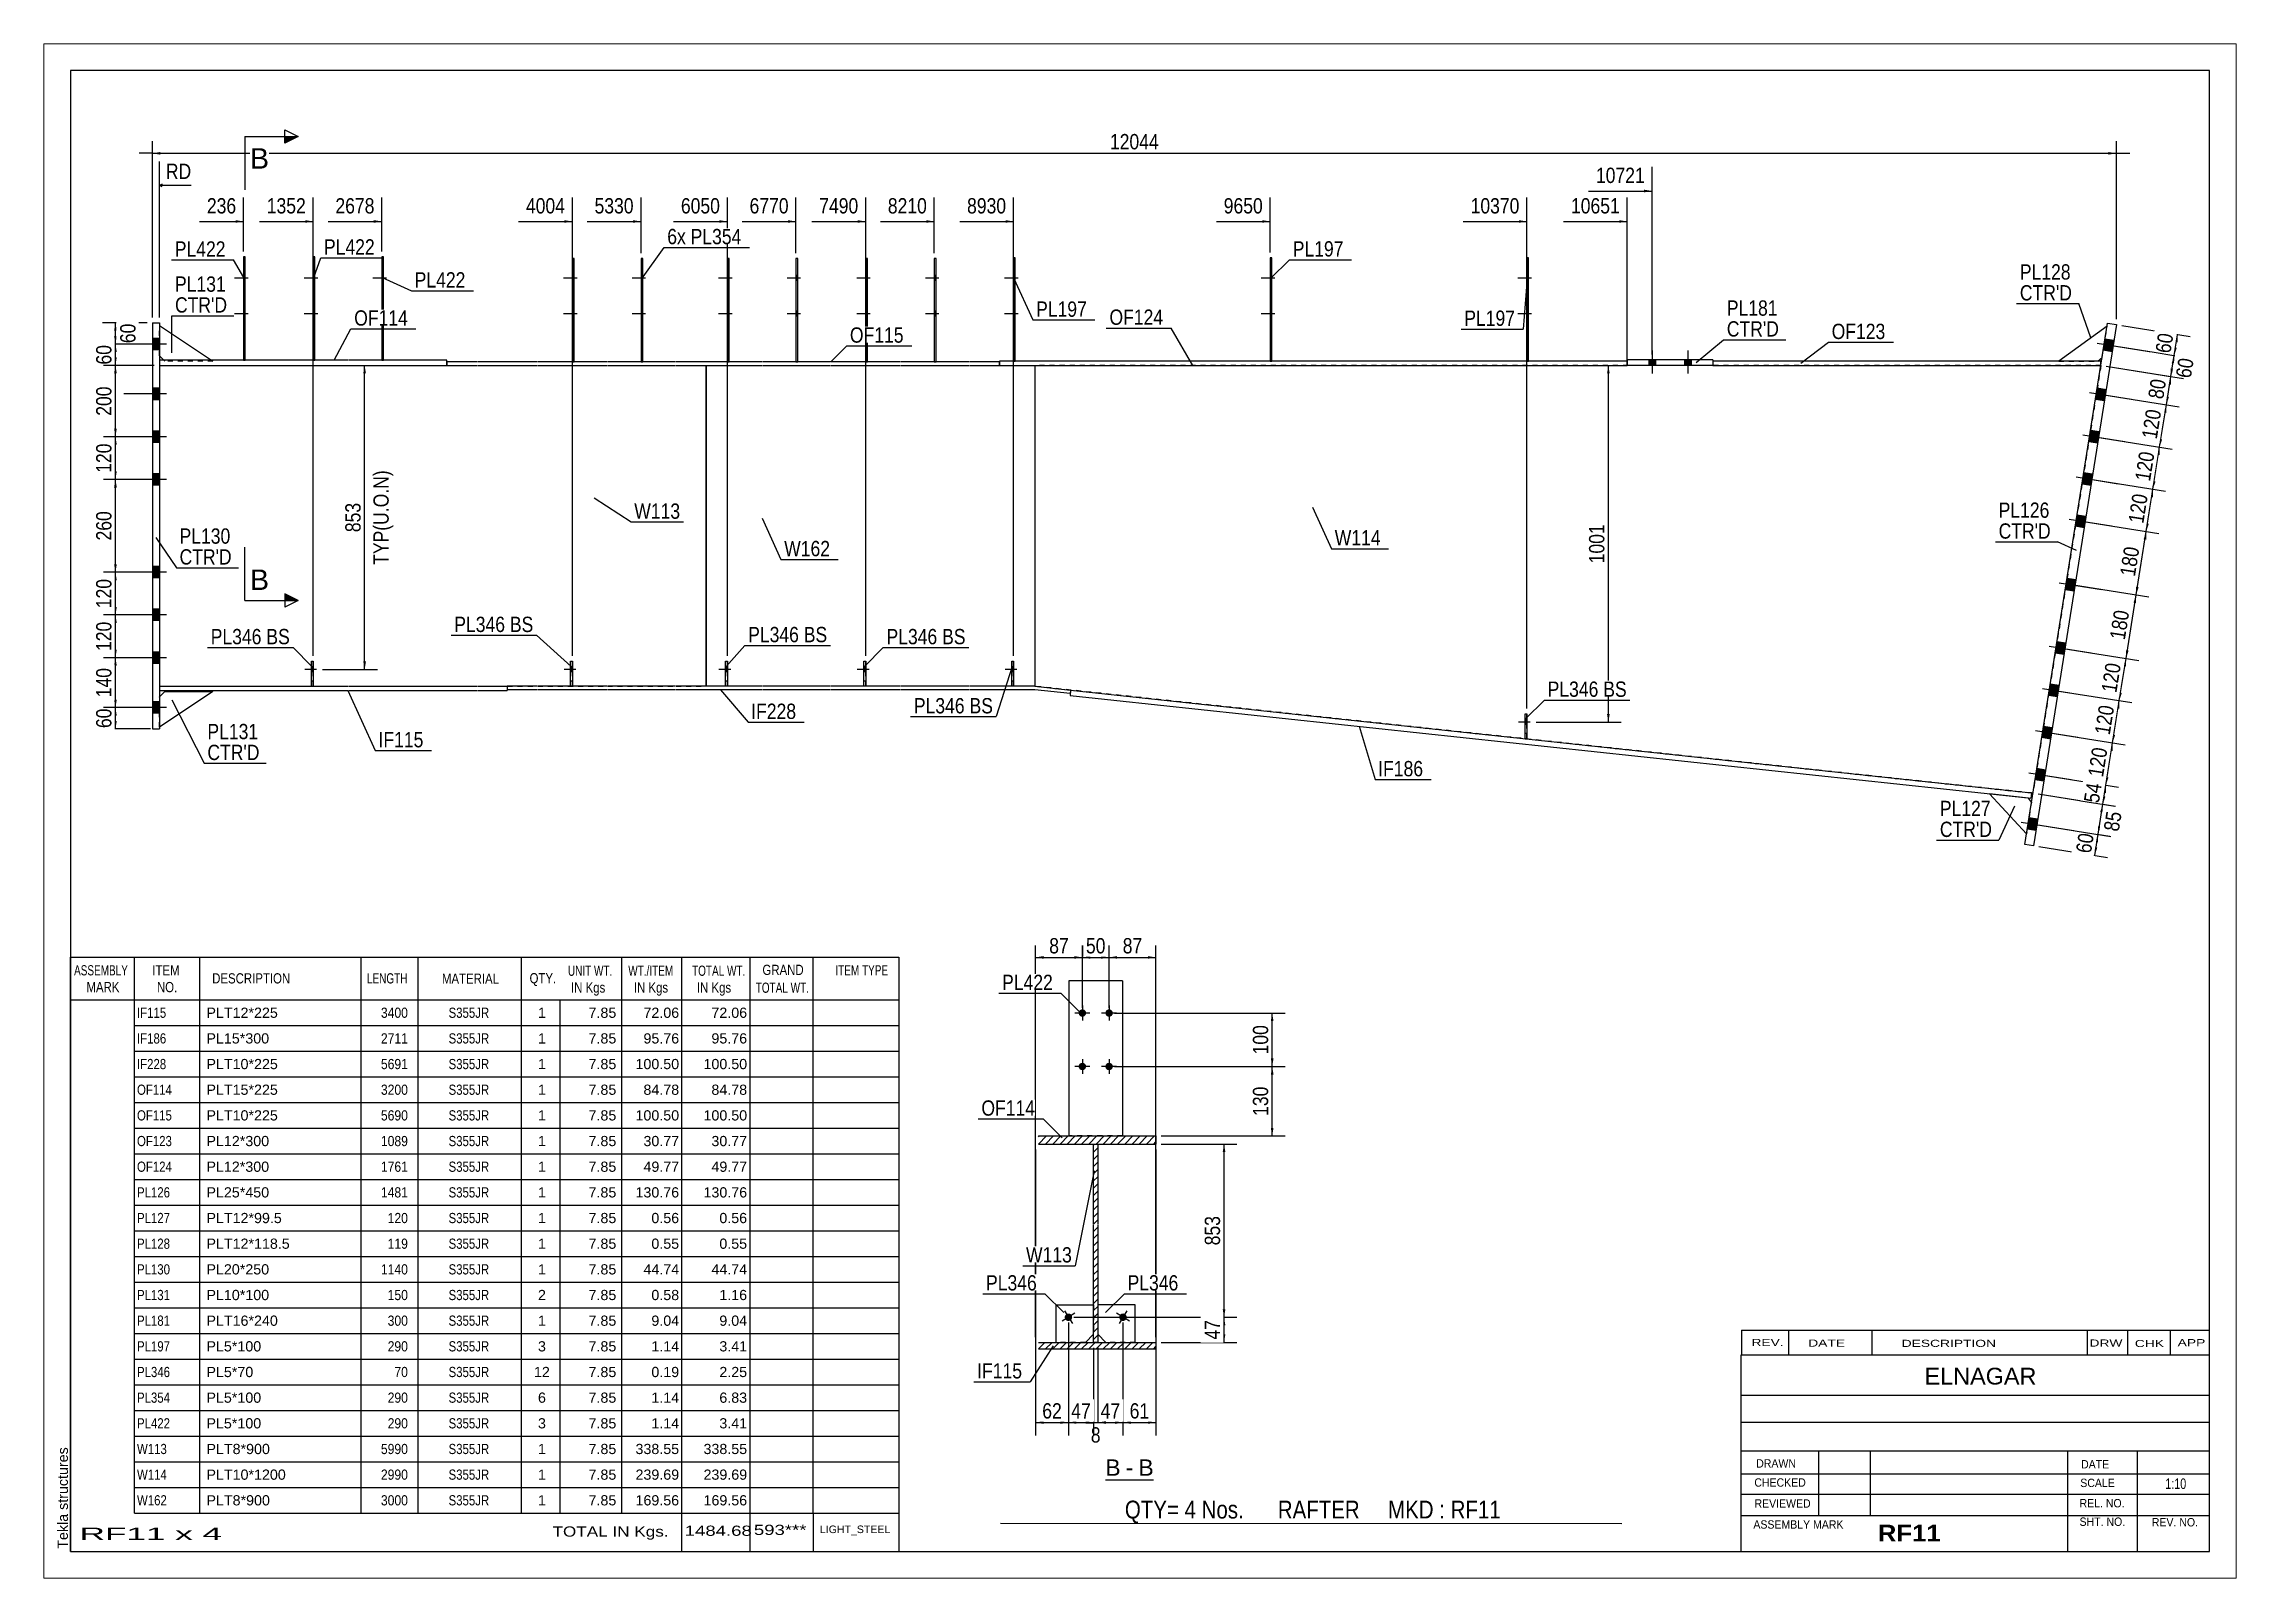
# Paper-space layout 'Layout1' of a CAD drawing. Header units: millimetres. Extents: x 0 to 410, y 0 to 287.
# The model-space entities are those that its viewports show. They can reach past a viewport. Long polylines and large blocks are cut down to what shows.
import ezdxf

# ---------------------------------------------------------------- set-up
doc = ezdxf.new("R2010")
doc.units = ezdxf.units.MM
doc.linetypes.add('DXK_LINE_DOT1', pattern=[1.8814, 0.9407, -0.9407])
doc.linetypes.add('DXK_LINE_DOT2', pattern=[3.9198, 1.9599, -1.9599])
doc.layers.add('Viewport layer', color=7, linetype='Continuous', plot=False)
doc.styles.add('Arial', font='ARIAL.TTF', dxfattribs={"height": 0.2})
doc.styles.add('Arial Bold', font='ARIALBD.TTF', dxfattribs={"height": 0.2})
doc.styles.add('Arial Narrow', font='ARIALN.TTF', dxfattribs={"height": 0.2})

# ---------------------------------------------------------------- blocks, each defined once
blk = doc.blocks.new('Unknown-623515141-1211')
at = {"color": 5, "linetype": 'Continuous'}
for p, q in [((383.37, 85.16), (-16.63, 85.16)), ((-16.63, 85.16), (-16.63, -191.84)), ((383.37, -191.84), (383.37, 85.16)), ((-16.63, -191.84), (383.37, -191.84))]:
    blk.add_line(p, q, dxfattribs=at)
at = {"color": 174, "linetype": 'Continuous', "style": 'Arial'}
blk.add_text('Tekla structures', height=1.9102, rotation=90, dxfattribs=at).set_placement((-17.13, -191.34))
blk = doc.blocks.new('Unknown-623515141-16 - 2486')
at = {"color": 7, "linetype": 'Continuous'}
blk.add_line((176.89, -178.43), (185.92, -178.43), dxfattribs=at)
at = {"color": 0, "linetype": 'Continuous'}
blk.add_wipeout([(179.74, -177.68), (179.74, -174.48), (176.89, -174.48), (176.89, -177.68)], dxfattribs=at)
blk.add_wipeout([(182.12, -177.68), (182.12, -174.48), (180.7, -174.48), (180.7, -177.68)], dxfattribs=at)
at = {"color": 96, "linetype": 'Continuous', "style": 'Arial'}
blk.add_text('B', height=3.06, dxfattribs=at).set_placement((176.89, -177.68))
at = {"color": 0, "linetype": 'Continuous'}
blk.add_wipeout([(185.92, -177.68), (185.92, -174.48), (183.08, -174.48), (183.08, -177.68)], dxfattribs=at)
at = {"color": 96, "linetype": 'Continuous', "style": 'Arial'}
for s, p in [('B', (183.08, -177.68)), ('-', (180.7, -177.68))]:
    blk.add_text(s, height=3.06, dxfattribs=at).set_placement(p)
blk = doc.blocks.new('Bolt-623515141-1239 - 1232')
at = {"linetype": 'Continuous'}
for points in [[(29.08, 45.87), (29.08, 46.8), (28.75, 46.8), (28.75, 45.87)], [(29.08, 45.87), (29.08, 46.8), (28.75, 46.8), (28.75, 45.87)], [(29.08, 39.2), (29.08, 40.13), (28.75, 40.13), (28.75, 39.2)], [(29.08, 39.2), (29.08, 40.13), (28.75, 40.13), (28.75, 39.2)]]:
    blk.add_hatch(color=3, dxfattribs=at).paths.add_polyline_path(points)
at = {"color": 3, "linetype": 'Continuous'}
for p, q in [((29.62, 46.33), (27.08, 46.33)), ((29.62, 46.33), (27.08, 46.33)), ((29.08, 46.8), (28.75, 46.8)), ((29.08, 46.8), (28.75, 46.8)), ((29.08, 45.87), (28.75, 45.87)), ((29.08, 45.87), (28.75, 45.87)), ((29.62, 39.67), (27.08, 39.67)), ((29.62, 39.67), (27.08, 39.67)), ((29.08, 40.13), (28.75, 40.13)), ((29.08, 40.13), (28.75, 40.13)), ((29.08, 39.2), (28.75, 39.2)), ((29.08, 39.2), (28.75, 39.2))]:
    blk.add_line(p, q, dxfattribs=at)
blk = doc.blocks.new('Bolt-623515141-1822 - 1232')
at = {"linetype": 'Continuous'}
for points in [[(106.53, 45.87), (106.53, 46.8), (106.2, 46.8), (106.2, 45.87)], [(106.53, 45.87), (106.53, 46.8), (106.2, 46.8), (106.2, 45.87)], [(106.53, 39.2), (106.53, 40.13), (106.2, 40.13), (106.2, 39.2)], [(106.53, 39.2), (106.53, 40.13), (106.2, 40.13), (106.2, 39.2)]]:
    blk.add_hatch(color=3, dxfattribs=at).paths.add_polyline_path(points)
at = {"color": 3, "linetype": 'Continuous'}
for p, q in [((107.07, 46.33), (104.53, 46.33)), ((107.07, 46.33), (104.53, 46.33)), ((106.53, 46.8), (106.2, 46.8)), ((106.53, 46.8), (106.2, 46.8)), ((106.53, 45.87), (106.2, 45.87)), ((106.53, 45.87), (106.2, 45.87)), ((107.07, 39.67), (104.53, 39.67)), ((107.07, 39.67), (104.53, 39.67)), ((106.53, 40.13), (106.2, 40.13)), ((106.53, 40.13), (106.2, 40.13)), ((106.53, 39.2), (106.2, 39.2)), ((106.53, 39.2), (106.2, 39.2))]:
    blk.add_line(p, q, dxfattribs=at)
blk = doc.blocks.new('Part-623515141-1765 - 1232')
at = {"color": 2, "linetype": 'Continuous'}
for p, q in [((41.92, 50.33), (41.58, 50.33)), ((41.58, 50.33), (41.58, 31)), ((41.92, 31), (41.92, 50.33))]:
    blk.add_line(p, q, dxfattribs=at)
at = {"color": 7, "linetype": 'DXK_LINE_DOT1'}
blk.add_line((41.58, 31), (41.92, 31), dxfattribs=at)
blk = doc.blocks.new('Part-623515141-1701 - 1232')
at = {"color": 7, "linetype": 'DXK_LINE_DOT1'}
for p, q in [((76.88, -30), (76.88, -25.33)), ((76.88, -25.33), (77.22, -25.33)), ((77.22, -30), (77.22, -25.33))]:
    blk.add_line(p, q, dxfattribs=at)
blk = doc.blocks.new('Bolt-623515141-1235 - 1232')
at = {"linetype": 'Continuous'}
for points in [[(119.37, 45.87), (119.37, 46.8), (119.03, 46.8), (119.03, 45.87)], [(119.37, 45.87), (119.37, 46.8), (119.03, 46.8), (119.03, 45.87)], [(119.37, 39.2), (119.37, 40.13), (119.03, 40.13), (119.03, 39.2)], [(119.37, 39.2), (119.37, 40.13), (119.03, 40.13), (119.03, 39.2)]]:
    blk.add_hatch(color=3, dxfattribs=at).paths.add_polyline_path(points)
at = {"color": 3, "linetype": 'Continuous'}
for p, q in [((119.9, 46.33), (117.37, 46.33)), ((119.9, 46.33), (117.37, 46.33)), ((119.37, 46.8), (119.03, 46.8)), ((119.37, 46.8), (119.03, 46.8)), ((119.37, 45.87), (119.03, 45.87)), ((119.37, 45.87), (119.03, 45.87)), ((119.9, 39.67), (117.37, 39.67)), ((119.9, 39.67), (117.37, 39.67)), ((119.37, 40.13), (119.03, 40.13)), ((119.37, 40.13), (119.03, 40.13)), ((119.37, 39.2), (119.03, 39.2)), ((119.37, 39.2), (119.03, 39.2))]:
    blk.add_line(p, q, dxfattribs=at)
blk = doc.blocks.new('Bolt-623515141-1236 - 1232')
at = {"linetype": 'Continuous'}
for points in [[(145.23, 45.87), (145.23, 46.8), (144.9, 46.8), (144.9, 45.87)], [(145.23, 45.87), (145.23, 46.8), (144.9, 46.8), (144.9, 45.87)], [(145.23, 39.2), (145.23, 40.13), (144.9, 40.13), (144.9, 39.2)], [(145.23, 39.2), (145.23, 40.13), (144.9, 40.13), (144.9, 39.2)]]:
    blk.add_hatch(color=3, dxfattribs=at).paths.add_polyline_path(points)
at = {"color": 3, "linetype": 'Continuous'}
for p, q in [((145.77, 46.33), (143.23, 46.33)), ((145.77, 46.33), (143.23, 46.33)), ((145.23, 46.8), (144.9, 46.8)), ((145.23, 46.8), (144.9, 46.8)), ((145.23, 45.87), (144.9, 45.87)), ((145.23, 45.87), (144.9, 45.87)), ((145.77, 39.67), (143.23, 39.67)), ((145.77, 39.67), (143.23, 39.67)), ((145.23, 40.13), (144.9, 40.13)), ((145.23, 40.13), (144.9, 40.13)), ((145.23, 39.2), (144.9, 39.2)), ((145.23, 39.2), (144.9, 39.2))]:
    blk.add_line(p, q, dxfattribs=at)
blk = doc.blocks.new('Bolt-623515141-1237 - 1232')
at = {"linetype": 'Continuous'}
for points in [[(208.05, 45.87), (208.05, 46.8), (207.72, 46.8), (207.72, 45.87)], [(208.05, 45.87), (208.05, 46.8), (207.72, 46.8), (207.72, 45.87)], [(208.05, 39.2), (208.05, 40.13), (207.72, 40.13), (207.72, 39.2)], [(208.05, 39.2), (208.05, 40.13), (207.72, 40.13), (207.72, 39.2)]]:
    blk.add_hatch(color=3, dxfattribs=at).paths.add_polyline_path(points)
at = {"color": 3, "linetype": 'Continuous'}
for p, q in [((208.59, 46.33), (206.05, 46.33)), ((208.59, 46.33), (206.05, 46.33)), ((208.05, 46.8), (207.72, 46.8)), ((208.05, 46.8), (207.72, 46.8)), ((208.05, 45.87), (207.72, 45.87)), ((208.05, 45.87), (207.72, 45.87)), ((208.59, 39.67), (206.05, 39.67)), ((208.59, 39.67), (206.05, 39.67)), ((208.05, 40.13), (207.72, 40.13)), ((208.05, 40.13), (207.72, 40.13)), ((208.05, 39.2), (207.72, 39.2)), ((208.05, 39.2), (207.72, 39.2))]:
    blk.add_line(p, q, dxfattribs=at)
blk = doc.blocks.new('Part-623515141-1309 - 1232')
at = {"color": 2, "linetype": 'Continuous'}
for p, q in [((290.49, 30.8), (290.49, 30)), ((363.07, 30.8), (290.49, 30.8)), ((290.49, 30), (363.07, 30)), ((363.07, 30), (363.07, 30.8))]:
    blk.add_line(p, q, dxfattribs=at)
blk = doc.blocks.new('Part-623515141-1676 - 1232')
at = {"color": 2, "linetype": 'Continuous'}
for p, q in [((131.73, -30), (131.73, -25.33)), ((131.73, -25.33), (132.07, -25.33)), ((132.07, -25.33), (132.07, -30))]:
    blk.add_line(p, q, dxfattribs=at)
at = {"color": 7, "linetype": 'DXK_LINE_DOT1'}
blk.add_line((131.73, -29), (132.07, -29), dxfattribs=at)
blk = doc.blocks.new('Bolt-623515141-1238 - 1232')
at = {"linetype": 'Continuous'}
for points in [[(77.55, 45.87), (77.55, 46.8), (77.22, 46.8), (77.22, 45.87)], [(77.55, 45.87), (77.55, 46.8), (77.22, 46.8), (77.22, 45.87)], [(77.55, 39.2), (77.55, 40.13), (77.22, 40.13), (77.22, 39.2)], [(77.55, 39.2), (77.55, 40.13), (77.22, 40.13), (77.22, 39.2)]]:
    blk.add_hatch(color=3, dxfattribs=at).paths.add_polyline_path(points)
at = {"color": 3, "linetype": 'Continuous'}
for p, q in [((78.08, 46.33), (75.55, 46.33)), ((78.08, 46.33), (75.55, 46.33)), ((77.55, 46.8), (77.22, 46.8)), ((77.55, 46.8), (77.22, 46.8)), ((77.55, 45.87), (77.22, 45.87)), ((77.55, 45.87), (77.22, 45.87)), ((78.08, 39.67), (75.55, 39.67)), ((78.08, 39.67), (75.55, 39.67)), ((77.55, 40.13), (77.22, 40.13)), ((77.55, 40.13), (77.22, 40.13)), ((77.55, 39.2), (77.22, 39.2)), ((77.55, 39.2), (77.22, 39.2))]:
    blk.add_line(p, q, dxfattribs=at)
blk = doc.blocks.new('Bolt-623515141-1240 - 1232')
at = {"linetype": 'Continuous'}
for points in [[(-1.33, 35.07), (-1.33, 32.93), (0, 32.93), (0, 35.07)], [(-1.33, 35.07), (-1.33, 32.93), (0, 32.93), (0, 35.07)], [(-1.33, 25.73), (-1.33, 23.6), (0, 23.6), (0, 25.73)], [(-1.33, 25.73), (-1.33, 23.6), (0, 23.6), (0, 25.73)], [(-1.33, 17.73), (-1.33, 15.6), (0, 15.6), (0, 17.73)], [(-1.33, 17.73), (-1.33, 15.6), (0, 15.6), (0, 17.73)], [(-1.33, 9.73), (-1.33, 7.6), (0, 7.6), (0, 9.73)], [(-1.33, 9.73), (-1.33, 7.6), (0, 7.6), (0, 9.73)], [(-1.33, -7.6), (-1.33, -9.73), (0, -9.73), (0, -7.6)], [(-1.33, -7.6), (-1.33, -9.73), (0, -9.73), (0, -7.6)], [(-1.33, -15.6), (-1.33, -17.73), (0, -17.73), (0, -15.6)], [(-1.33, -15.6), (-1.33, -17.73), (0, -17.73), (0, -15.6)], [(-1.33, -23.6), (-1.33, -25.73), (0, -25.73), (0, -23.6)], [(-1.33, -23.6), (-1.33, -25.73), (0, -25.73), (0, -23.6)], [(-1.33, -32.93), (-1.33, -35.07), (0, -35.07), (0, -32.93)], [(-1.33, -32.93), (-1.33, -35.07), (0, -35.07), (0, -32.93)]]:
    blk.add_hatch(color=3, dxfattribs=at).paths.add_polyline_path(points)
at = {"color": 3, "linetype": 'Continuous'}
for p, q in [((1.32, 34), (-6.67, 34)), ((1.32, 34), (-6.67, 34)), ((0, 35.07), (-1.33, 35.07)), ((0, 35.07), (-1.33, 35.07)), ((0, 32.93), (-1.33, 32.93)), ((0, 32.93), (-1.33, 32.93)), ((1.32, 24.67), (-6.67, 24.67)), ((1.32, 24.67), (-6.67, 24.67)), ((0, 25.73), (-1.33, 25.73)), ((0, 25.73), (-1.33, 25.73)), ((0, 23.6), (-1.33, 23.6)), ((0, 23.6), (-1.33, 23.6)), ((1.32, 16.67), (-6.67, 16.67)), ((1.32, 16.67), (-6.67, 16.67)), ((0, 17.73), (-1.33, 17.73)), ((0, 17.73), (-1.33, 17.73)), ((0, 15.6), (-1.33, 15.6)), ((0, 15.6), (-1.33, 15.6)), ((1.32, 8.67), (-6.67, 8.67)), ((1.32, 8.67), (-6.67, 8.67)), ((0, 9.73), (-1.33, 9.73)), ((0, 9.73), (-1.33, 9.73)), ((0, 7.6), (-1.33, 7.6)), ((0, 7.6), (-1.33, 7.6)), ((0, -7.6), (-1.33, -7.6)), ((0, -7.6), (-1.33, -7.6)), ((1.32, -8.67), (-6.67, -8.67)), ((1.32, -8.67), (-6.67, -8.67)), ((0, -9.73), (-1.33, -9.73)), ((0, -9.73), (-1.33, -9.73)), ((0, -15.6), (-1.33, -15.6)), ((0, -15.6), (-1.33, -15.6)), ((1.32, -16.67), (-6.67, -16.67)), ((1.32, -16.67), (-6.67, -16.67)), ((0, -17.73), (-1.33, -17.73)), ((0, -17.73), (-1.33, -17.73)), ((0, -23.6), (-1.33, -23.6)), ((0, -23.6), (-1.33, -23.6)), ((1.32, -24.67), (-6.67, -24.67)), ((1.32, -24.67), (-6.67, -24.67)), ((0, -25.73), (-1.33, -25.73)), ((0, -25.73), (-1.33, -25.73)), ((1.32, -34), (-6.67, -34)), ((1.32, -34), (-6.67, -34)), ((0, -32.93), (-1.33, -32.93)), ((0, -32.93), (-1.33, -32.93)), ((0, -35.07), (-1.33, -35.07)), ((0, -35.07), (-1.33, -35.07))]:
    blk.add_line(p, q, dxfattribs=at)
blk = doc.blocks.new('Bolt-623515141-1241 - 1232')
at = {"linetype": 'Continuous'}
for points in [[(363.86, 35), (363.53, 32.9), (365.17, 32.64), (365.51, 34.74)], [(363.86, 35), (363.53, 32.9), (365.17, 32.64), (365.51, 34.74)], [(363.86, 35), (363.53, 32.9), (365.17, 32.64), (365.51, 34.74)], [(363.86, 35), (363.53, 32.9), (365.17, 32.64), (365.51, 34.74)], [(362.4, 25.79), (362.06, 23.68), (363.71, 23.42), (364.04, 25.52)], [(362.4, 25.79), (362.06, 23.68), (363.71, 23.42), (364.04, 25.52)], [(362.4, 25.79), (362.06, 23.68), (363.71, 23.42), (364.04, 25.52)], [(362.4, 25.79), (362.06, 23.68), (363.71, 23.42), (364.04, 25.52)], [(361.14, 17.89), (360.81, 15.78), (362.45, 15.52), (362.79, 17.62)], [(361.14, 17.89), (360.81, 15.78), (362.45, 15.52), (362.79, 17.62)], [(361.14, 17.89), (360.81, 15.78), (362.45, 15.52), (362.79, 17.62)], [(361.14, 17.89), (360.81, 15.78), (362.45, 15.52), (362.79, 17.62)], [(359.89, 9.98), (359.55, 7.88), (361.2, 7.62), (361.53, 9.72)], [(359.89, 9.98), (359.55, 7.88), (361.2, 7.62), (361.53, 9.72)], [(359.89, 9.98), (359.55, 7.88), (361.2, 7.62), (361.53, 9.72)], [(359.89, 9.98), (359.55, 7.88), (361.2, 7.62), (361.53, 9.72)], [(358.63, 2.08), (358.29, -0.02), (359.94, -0.28), (360.28, 1.82)], [(358.63, 2.08), (358.29, -0.02), (359.94, -0.28), (360.28, 1.82)], [(358.63, 2.08), (358.29, -0.02), (359.94, -0.28), (360.28, 1.82)], [(358.63, 2.08), (358.29, -0.02), (359.94, -0.28), (360.28, 1.82)], [(356.74, -9.78), (356.41, -11.89), (358.05, -12.15), (358.39, -10.04)], [(356.74, -9.78), (356.41, -11.89), (358.05, -12.15), (358.39, -10.04)], [(356.74, -9.78), (356.41, -11.89), (358.05, -12.15), (358.39, -10.04)], [(356.74, -9.78), (356.41, -11.89), (358.05, -12.15), (358.39, -10.04)], [(354.86, -21.65), (354.52, -23.75), (356.17, -24.02), (356.5, -21.91)], [(354.86, -21.65), (354.52, -23.75), (356.17, -24.02), (356.5, -21.91)], [(354.86, -21.65), (354.52, -23.75), (356.17, -24.02), (356.5, -21.91)], [(354.86, -21.65), (354.52, -23.75), (356.17, -24.02), (356.5, -21.91)], [(353.6, -29.55), (353.26, -31.66), (354.91, -31.92), (355.24, -29.81)], [(353.6, -29.55), (353.26, -31.66), (354.91, -31.92), (355.24, -29.81)], [(353.6, -29.55), (353.26, -31.66), (354.91, -31.92), (355.24, -29.81)], [(353.6, -29.55), (353.26, -31.66), (354.91, -31.92), (355.24, -29.81)], [(352.34, -37.45), (352.01, -39.56), (353.65, -39.82), (353.99, -37.71)], [(352.34, -37.45), (352.01, -39.56), (353.65, -39.82), (353.99, -37.71)], [(352.34, -37.45), (352.01, -39.56), (353.65, -39.82), (353.99, -37.71)], [(352.34, -37.45), (352.01, -39.56), (353.65, -39.82), (353.99, -37.71)], [(351.09, -45.35), (350.75, -47.46), (352.4, -47.72), (352.73, -45.61)], [(351.09, -45.35), (350.75, -47.46), (352.4, -47.72), (352.73, -45.61)], [(351.09, -45.35), (350.75, -47.46), (352.4, -47.72), (352.73, -45.61)], [(351.09, -45.35), (350.75, -47.46), (352.4, -47.72), (352.73, -45.61)], [(349.62, -54.57), (349.29, -56.67), (350.93, -56.94), (351.27, -54.83)], [(349.62, -54.57), (349.29, -56.67), (350.93, -56.94), (351.27, -54.83)], [(349.62, -54.57), (349.29, -56.67), (350.93, -56.94), (351.27, -54.83)], [(349.62, -54.57), (349.29, -56.67), (350.93, -56.94), (351.27, -54.83)]]:
    blk.add_hatch(color=3, dxfattribs=at).paths.add_polyline_path(points)
at = {"color": 3, "linetype": 'Continuous'}
for p, q in [((362.4, 34.16), (370.28, 32.9)), ((362.4, 34.16), (370.28, 32.9)), ((362.4, 34.16), (370.28, 32.9)), ((362.4, 34.16), (370.28, 32.9)), ((363.53, 32.9), (365.17, 32.64)), ((363.53, 32.9), (365.17, 32.64)), ((363.53, 32.9), (365.17, 32.64)), ((363.53, 32.9), (365.17, 32.64)), ((363.86, 35), (365.51, 34.74)), ((363.86, 35), (365.51, 34.74)), ((363.86, 35), (365.51, 34.74)), ((363.86, 35), (365.51, 34.74)), ((360.93, 24.94), (368.81, 23.69)), ((360.93, 24.94), (368.81, 23.69)), ((360.93, 24.94), (368.81, 23.69)), ((360.93, 24.94), (368.81, 23.69)), ((362.4, 25.79), (364.04, 25.52)), ((362.4, 25.79), (364.04, 25.52)), ((362.4, 25.79), (364.04, 25.52)), ((362.4, 25.79), (364.04, 25.52)), ((362.06, 23.68), (363.71, 23.42)), ((362.06, 23.68), (363.71, 23.42)), ((362.06, 23.68), (363.71, 23.42)), ((362.06, 23.68), (363.71, 23.42)), ((359.67, 17.04), (367.56, 15.79)), ((359.67, 17.04), (367.56, 15.79)), ((359.67, 17.04), (367.56, 15.79)), ((359.67, 17.04), (367.56, 15.79)), ((361.14, 17.89), (362.79, 17.62)), ((361.14, 17.89), (362.79, 17.62)), ((361.14, 17.89), (362.79, 17.62)), ((361.14, 17.89), (362.79, 17.62)), ((360.81, 15.78), (362.45, 15.52)), ((360.81, 15.78), (362.45, 15.52)), ((360.81, 15.78), (362.45, 15.52)), ((360.81, 15.78), (362.45, 15.52)), ((358.42, 9.14), (366.3, 7.88)), ((358.42, 9.14), (366.3, 7.88)), ((358.42, 9.14), (366.3, 7.88)), ((358.42, 9.14), (366.3, 7.88)), ((359.89, 9.98), (361.53, 9.72)), ((359.89, 9.98), (361.53, 9.72)), ((359.89, 9.98), (361.53, 9.72)), ((359.89, 9.98), (361.53, 9.72)), ((359.55, 7.88), (361.2, 7.62)), ((359.55, 7.88), (361.2, 7.62)), ((359.55, 7.88), (361.2, 7.62)), ((359.55, 7.88), (361.2, 7.62)), ((357.16, 1.24), (365.05, -0.02)), ((357.16, 1.24), (365.05, -0.02)), ((357.16, 1.24), (365.05, -0.02)), ((357.16, 1.24), (365.05, -0.02)), ((358.63, 2.08), (360.28, 1.82)), ((358.63, 2.08), (360.28, 1.82)), ((358.63, 2.08), (360.28, 1.82)), ((358.63, 2.08), (360.28, 1.82)), ((358.29, -0.02), (359.94, -0.28)), ((358.29, -0.02), (359.94, -0.28)), ((358.29, -0.02), (359.94, -0.28)), ((358.29, -0.02), (359.94, -0.28)), ((355.27, -10.63), (363.16, -11.88)), ((355.27, -10.63), (363.16, -11.88)), ((355.27, -10.63), (363.16, -11.88)), ((355.27, -10.63), (363.16, -11.88)), ((356.41, -11.89), (358.05, -12.15)), ((356.41, -11.89), (358.05, -12.15)), ((356.41, -11.89), (358.05, -12.15)), ((356.41, -11.89), (358.05, -12.15)), ((356.74, -9.78), (358.39, -10.04)), ((356.74, -9.78), (358.39, -10.04)), ((356.74, -9.78), (358.39, -10.04)), ((356.74, -9.78), (358.39, -10.04)), ((353.39, -22.49), (361.27, -23.75)), ((353.39, -22.49), (361.27, -23.75)), ((353.39, -22.49), (361.27, -23.75)), ((353.39, -22.49), (361.27, -23.75)), ((354.52, -23.75), (356.17, -24.02)), ((354.52, -23.75), (356.17, -24.02)), ((354.52, -23.75), (356.17, -24.02)), ((354.52, -23.75), (356.17, -24.02)), ((354.86, -21.65), (356.5, -21.91)), ((354.86, -21.65), (356.5, -21.91)), ((354.86, -21.65), (356.5, -21.91)), ((354.86, -21.65), (356.5, -21.91)), ((352.13, -30.4), (360.02, -31.65)), ((352.13, -30.4), (360.02, -31.65)), ((352.13, -30.4), (360.02, -31.65)), ((352.13, -30.4), (360.02, -31.65)), ((353.26, -31.66), (354.91, -31.92)), ((353.26, -31.66), (354.91, -31.92)), ((353.26, -31.66), (354.91, -31.92)), ((353.26, -31.66), (354.91, -31.92)), ((353.6, -29.55), (355.24, -29.81)), ((353.6, -29.55), (355.24, -29.81)), ((353.6, -29.55), (355.24, -29.81)), ((353.6, -29.55), (355.24, -29.81)), ((350.87, -38.3), (358.76, -39.55)), ((350.87, -38.3), (358.76, -39.55)), ((350.87, -38.3), (358.76, -39.55)), ((350.87, -38.3), (358.76, -39.55)), ((352.01, -39.56), (353.65, -39.82)), ((352.01, -39.56), (353.65, -39.82)), ((352.01, -39.56), (353.65, -39.82)), ((352.01, -39.56), (353.65, -39.82)), ((352.34, -37.45), (353.99, -37.71)), ((352.34, -37.45), (353.99, -37.71)), ((352.34, -37.45), (353.99, -37.71)), ((352.34, -37.45), (353.99, -37.71)), ((349.62, -46.2), (357.5, -47.45)), ((349.62, -46.2), (357.5, -47.45)), ((349.62, -46.2), (357.5, -47.45)), ((349.62, -46.2), (357.5, -47.45)), ((350.75, -47.46), (352.4, -47.72)), ((350.75, -47.46), (352.4, -47.72)), ((350.75, -47.46), (352.4, -47.72)), ((350.75, -47.46), (352.4, -47.72)), ((351.09, -45.35), (352.73, -45.61)), ((351.09, -45.35), (352.73, -45.61)), ((351.09, -45.35), (352.73, -45.61)), ((351.09, -45.35), (352.73, -45.61)), ((348.15, -55.41), (356.04, -56.67)), ((348.15, -55.41), (356.04, -56.67)), ((348.15, -55.41), (356.04, -56.67)), ((348.15, -55.41), (356.04, -56.67)), ((349.29, -56.67), (350.93, -56.94)), ((349.29, -56.67), (350.93, -56.94)), ((349.29, -56.67), (350.93, -56.94)), ((349.29, -56.67), (350.93, -56.94)), ((349.62, -54.57), (351.27, -54.83)), ((349.62, -54.57), (351.27, -54.83)), ((349.62, -54.57), (351.27, -54.83)), ((349.62, -54.57), (351.27, -54.83))]:
    blk.add_line(p, q, dxfattribs=at)
blk = doc.blocks.new('Part-623515141-1552 - 1232')
at = {"color": 2, "linetype": 'Continuous'}
for p, q in [((364.24, 37.38), (355.2, 30.8)), ((362.53, 30.8), (363.3, 31.46))]:
    blk.add_line(p, q, dxfattribs=at)
at = {"color": 7, "linetype": 'DXK_LINE_DOT1'}
for p, q in [((363.3, 31.46), (364.24, 37.38)), ((355.2, 30.8), (362.53, 30.8))]:
    blk.add_line(p, q, dxfattribs=at)
blk = doc.blocks.new('Part-623515141-1441 - 1232')
at = {"color": 2, "linetype": 'Continuous'}
for p, q in [((170.4, -30.71), (170.29, -31.71)), ((170.29, -31.71), (349.99, -50.97)), ((170.4, -30.71), (350.09, -49.97)), ((350.09, -49.97), (349.99, -50.97))]:
    blk.add_line(p, q, dxfattribs=at)
blk = doc.blocks.new('Bolt-623515141-1242 - 1232')
at = {"linetype": 'Continuous'}
for points in [[(279.75, 31.07), (278.55, 31.07), (278.55, 30), (279.75, 30)], [(279.75, 31.07), (278.55, 31.07), (278.55, 30), (279.75, 30)], [(286.42, 31.07), (285.22, 31.07), (285.22, 30), (286.42, 30)], [(286.42, 31.07), (285.22, 31.07), (285.22, 30), (286.42, 30)]]:
    blk.add_hatch(color=3, dxfattribs=at).paths.add_polyline_path(points)
at = {"color": 3, "linetype": 'Continuous'}
for p, q in [((278.55, 31.07), (278.55, 30)), ((278.55, 31.07), (278.55, 30)), ((279.15, 32.8), (279.15, 28.47)), ((279.15, 32.8), (279.15, 28.47)), ((279.75, 31.07), (279.75, 30)), ((279.75, 31.07), (279.75, 30)), ((285.22, 31.07), (285.22, 30)), ((285.22, 31.07), (285.22, 30)), ((285.82, 32.8), (285.82, 28.47)), ((285.82, 32.8), (285.82, 28.47)), ((286.42, 31.07), (286.42, 30)), ((286.42, 31.07), (286.42, 30))]:
    blk.add_line(p, q, dxfattribs=at)
blk = doc.blocks.new('Part-623515141-1775 - 1232')
at = {"color": 2, "linetype": 'Continuous'}
for p, q in [((119.37, 50), (119.03, 50)), ((119.03, 50), (119.03, 30.67)), ((119.37, 30.67), (119.37, 50))]:
    blk.add_line(p, q, dxfattribs=at)
at = {"color": 7, "linetype": 'DXK_LINE_DOT1'}
blk.add_line((119.03, 30.67), (119.37, 30.67), dxfattribs=at)
blk = doc.blocks.new('Bolt-623515141-1824 - 1232')
at = {"linetype": 'Continuous'}
blk.add_hatch(color=3, dxfattribs=at).paths.add_polyline_path([(28.75, -27.33), (28.75, -26.4), (28.42, -26.4), (28.42, -27.33)])
at = {"color": 3, "linetype": 'Continuous'}
for p, q in [((29.38, -26.87), (27.18, -26.87)), ((28.75, -26.4), (28.42, -26.4)), ((28.75, -27.33), (28.42, -27.33))]:
    blk.add_line(p, q, dxfattribs=at)
blk = doc.blocks.new('Part-623515141-1711 - 1232')
at = {"color": 7, "linetype": 'DXK_LINE_DOT1'}
for p, q in [((28.42, -30), (28.42, -25.33)), ((28.42, -25.33), (28.75, -25.33)), ((28.75, -30), (28.75, -25.33))]:
    blk.add_line(p, q, dxfattribs=at)
blk = doc.blocks.new('Part-623515141-1265 - 1232')
at = {"color": 2, "linetype": 'Continuous'}
for p, q in [((22.18, 31), (0, 31)), ((0, 30), (22.18, 30)), ((35.22, 31), (22.28, 31)), ((22.28, 30), (35.22, 30)), ((48.05, 31), (35.32, 31)), ((35.32, 30), (48.05, 30)), ((53.75, 31), (48.15, 31)), ((48.15, 30), (53.75, 30)), ((53.75, 30), (53.75, 31))]:
    blk.add_line(p, q, dxfattribs=at)
at = {"color": 7, "linetype": 'DXK_LINE_DOT1'}
blk.add_line((0, 31), (0, 30), dxfattribs=at)
blk = doc.blocks.new('Part-623515141-8392 - 1232')
at = {"color": 7, "linetype": 'DXK_LINE_DOT1'}
for p, q in [((159.39, -30), (159.39, -25.33)), ((159.39, -25.33), (159.72, -25.33)), ((159.72, -30), (159.72, -25.33)), ((159.39, -29), (159.72, -29))]:
    blk.add_line(p, q, dxfattribs=at)
blk = doc.blocks.new('Part-623515141-1287 - 1232')
at = {"color": 2, "linetype": 'Continuous'}
for p, q in [((53.75, 30.67), (53.75, 30)), ((59.35, 30.67), (53.75, 30.67)), ((53.75, 30), (59.35, 30)), ((70.65, 30.67), (59.45, 30.67)), ((59.45, 30), (70.65, 30)), ((83.68, 30.67), (70.75, 30.67)), ((70.75, 30), (83.68, 30)), ((96.52, 30.67), (83.78, 30.67)), ((83.78, 30), (96.52, 30)), ((112.67, 30.67), (96.62, 30.67)), ((96.62, 30), (112.67, 30)), ((125.5, 30.67), (112.77, 30.67)), ((112.77, 30), (125.5, 30)), ((138.53, 30.67), (125.6, 30.67)), ((125.6, 30), (138.53, 30)), ((151.37, 30.67), (138.63, 30.67)), ((138.63, 30), (151.37, 30)), ((157.07, 30.67), (151.47, 30.67)), ((151.47, 30), (157.07, 30))]:
    blk.add_line(p, q, dxfattribs=at)
at = {"color": 7, "linetype": 'DXK_LINE_DOT1'}
blk.add_line((157.07, 30), (157.07, 30.67), dxfattribs=at)
blk = doc.blocks.new('Part-623515141-1770 - 1232')
at = {"color": 2, "linetype": 'Continuous'}
for p, q in [((90.38, 50), (90.05, 50)), ((90.05, 50), (90.05, 30.67)), ((90.38, 30.67), (90.38, 50))]:
    blk.add_line(p, q, dxfattribs=at)
at = {"color": 7, "linetype": 'DXK_LINE_DOT1'}
blk.add_line((90.05, 30.67), (90.38, 30.67), dxfattribs=at)
blk = doc.blocks.new('Part-623515141-1706 - 1232')
at = {"color": 2, "linetype": 'Continuous'}
for p, q in [((28.42, -30), (28.42, -25.33)), ((28.42, -25.33), (28.75, -25.33)), ((28.75, -25.33), (28.75, -30))]:
    blk.add_line(p, q, dxfattribs=at)
at = {"color": 7, "linetype": 'DXK_LINE_DOT1'}
blk.add_line((28.42, -29), (28.75, -29), dxfattribs=at)
blk = doc.blocks.new('Bolt-623515141-8412 - 1232')
at = {"color": 3, "linetype": 'DXK_LINE_DOT2'}
for p, q in [((256.35, -36.71), (254.15, -36.71)), ((255.72, -36.24), (255.39, -36.24)), ((255.72, -37.17), (255.39, -37.17))]:
    blk.add_line(p, q, dxfattribs=at)
blk = doc.blocks.new('Part-623515141-1523 - 1232')
at = {"color": 2, "linetype": 'Continuous'}
for p, q in [((349.14, -57.58), (342.23, -50.14)), ((349.52, -50.93), (342.23, -50.14)), ((350.08, -51.66), (349.52, -50.93))]:
    blk.add_line(p, q, dxfattribs=at)
at = {"color": 7, "linetype": 'DXK_LINE_DOT1'}
blk.add_line((350.08, -51.66), (349.14, -57.58), dxfattribs=at)
blk = doc.blocks.new('Part-623515141-1331 - 1232')
at = {"color": 2, "linetype": 'Continuous'}
for p, q in [((274.49, 30.8), (157.07, 30.8)), ((157.07, 30.8), (157.07, 30)), ((157.07, 30), (274.49, 30)), ((274.49, 30), (274.49, 30.8))]:
    blk.add_line(p, q, dxfattribs=at)
blk = doc.blocks.new('Part-623515141-1780 - 1232')
at = {"color": 2, "linetype": 'Continuous'}
for p, q in [((145.23, 50), (144.9, 50)), ((144.9, 50), (144.9, 30.67)), ((145.23, 30.67), (145.23, 50))]:
    blk.add_line(p, q, dxfattribs=at)
at = {"color": 7, "linetype": 'DXK_LINE_DOT1'}
blk.add_line((144.9, 30.67), (145.23, 30.67), dxfattribs=at)
blk = doc.blocks.new('Part-623515141-1353 - 1232')
at = {"color": 2, "linetype": 'Continuous'}
blk.add_line((102.22, -30), (102.22, 30), dxfattribs=at)
at = {"color": 7, "linetype": 'DXK_LINE_DOT1'}
for p, q in [((102.22, 30), (112.67, 30)), ((112.77, 30), (125.5, 30)), ((125.6, 30), (138.53, 30)), ((138.63, 30), (151.37, 30)), ((151.47, 30), (163.73, 30)), ((163.73, 30), (163.73, -30)), ((112.67, -30), (102.22, -30)), ((125.5, -30), (112.77, -30)), ((138.53, -30), (125.6, -30)), ((151.37, -30), (138.63, -30)), ((163.73, -30), (151.47, -30))]:
    blk.add_line(p, q, dxfattribs=at)
blk = doc.blocks.new('Part-623515141-1375 - 1232')
at = {"color": 2, "linetype": 'Continuous'}
for p, q in [((163.73, 30), (163.73, -30)), ((350.35, -50), (350.09, -49.97))]:
    blk.add_line(p, q, dxfattribs=at)
at = {"color": 7, "linetype": 'DXK_LINE_DOT1'}
for p, q in [((363.07, 30), (163.73, 30)), ((363.07, 30), (350.35, -50)), ((350.09, -49.97), (163.73, -30)), ((163.73, -30), (350.35, -49.99))]:
    blk.add_line(p, q, dxfattribs=at)
blk = doc.blocks.new('Part-623515141-1760 - 1232')
at = {"color": 2, "linetype": 'Continuous'}
for p, q in [((16.05, 50.33), (15.72, 50.33)), ((15.72, 50.33), (15.72, 31)), ((16.05, 31), (16.05, 50.33))]:
    blk.add_line(p, q, dxfattribs=at)
at = {"color": 7, "linetype": 'DXK_LINE_DOT1'}
blk.add_line((15.72, 31), (16.05, 31), dxfattribs=at)
blk = doc.blocks.new('Part-623515141-1696 - 1232')
at = {"color": 2, "linetype": 'Continuous'}
for p, q in [((76.88, -30), (76.88, -25.33)), ((76.88, -25.33), (77.22, -25.33)), ((77.22, -25.33), (77.22, -30))]:
    blk.add_line(p, q, dxfattribs=at)
at = {"color": 7, "linetype": 'DXK_LINE_DOT1'}
blk.add_line((76.88, -29), (77.22, -29), dxfattribs=at)
blk = doc.blocks.new('Part-623515141-1397 - 1232')
at = {"color": 2, "linetype": 'Continuous'}
for p, q in [((0, -30), (22.18, -30)), ((0, -30.8), (22.18, -30.8)), ((22.28, -30), (35.22, -30)), ((22.28, -30.8), (35.22, -30.8)), ((35.32, -30), (48.05, -30)), ((35.32, -30.8), (48.05, -30.8)), ((48.15, -30), (59.35, -30)), ((48.15, -30.8), (59.35, -30.8)), ((59.45, -30), (65.05, -30)), ((59.45, -30.8), (65.05, -30.8)), ((65.05, -30), (65.05, -30.8))]:
    blk.add_line(p, q, dxfattribs=at)
at = {"color": 7, "linetype": 'DXK_LINE_DOT1'}
blk.add_line((0, -30), (0, -30.8), dxfattribs=at)
blk = doc.blocks.new('Part-623515141-1686 - 1232')
at = {"color": 2, "linetype": 'Continuous'}
for p, q in [((105.87, -30), (105.87, -25.33)), ((105.87, -25.33), (106.2, -25.33)), ((106.2, -25.33), (106.2, -30))]:
    blk.add_line(p, q, dxfattribs=at)
at = {"color": 7, "linetype": 'DXK_LINE_DOT1'}
blk.add_line((105.87, -29), (106.2, -29), dxfattribs=at)
blk = doc.blocks.new('Part-623515141-1419 - 1232')
at = {"color": 2, "linetype": 'Continuous'}
for p, q in [((70.65, -30), (65.05, -30)), ((65.05, -30), (65.05, -30.67)), ((70.65, -30.67), (65.05, -30.67)), ((83.68, -30), (70.75, -30)), ((83.68, -30.67), (70.75, -30.67)), ((96.52, -30), (83.78, -30)), ((96.52, -30.67), (83.78, -30.67)), ((112.67, -30), (96.62, -30)), ((112.67, -30.67), (96.62, -30.67)), ((125.5, -30), (112.77, -30)), ((125.5, -30.67), (112.77, -30.67)), ((138.53, -30), (125.6, -30)), ((138.53, -30.67), (125.6, -30.67)), ((151.37, -30), (138.63, -30)), ((151.37, -30.67), (138.63, -30.67)), ((163.73, -30), (151.47, -30)), ((163.7, -30.67), (151.47, -30.67)), ((170.33, -31.38), (163.7, -30.67)), ((163.73, -30), (170.4, -30.71))]:
    blk.add_line(p, q, dxfattribs=at)
at = {"color": 7, "linetype": 'DXK_LINE_DOT1'}
blk.add_line((170.4, -30.71), (170.33, -31.38), dxfattribs=at)
blk = doc.blocks.new('Part-623515141-1494 - 1232')
at = {"color": 2, "linetype": 'Continuous'}
for p, q in [((348.82, -59.58), (364.32, 37.9)), ((365.97, 37.64), (350.47, -59.84)), ((364.32, 37.9), (365.97, 37.64)), ((350.47, -59.84), (348.82, -59.58))]:
    blk.add_line(p, q, dxfattribs=at)
blk = doc.blocks.new('Part-623515141-1581 - 1232')
at = {"color": 2, "linetype": 'Continuous'}
for p, q in [((-1.33, 38), (0, 38)), ((-1.33, 38), (-1.33, -38)), ((0, 38), (0, -38)), ((-1.33, -38), (0, -38))]:
    blk.add_line(p, q, dxfattribs=at)
blk = doc.blocks.new('Part-623515141-1738 - 1232')
at = {"color": 2, "linetype": 'Continuous'}
for p, q in [((132.4, 50), (132.07, 50)), ((132.07, 50), (132.07, 30.67)), ((132.4, 30.67), (132.4, 50))]:
    blk.add_line(p, q, dxfattribs=at)
at = {"color": 7, "linetype": 'DXK_LINE_DOT1'}
blk.add_line((132.07, 30.67), (132.4, 30.67), dxfattribs=at)
blk = doc.blocks.new('Part-623515141-1610 - 1232')
at = {"color": 2, "linetype": 'Continuous'}
for p, q in [((10, -31), (0, -37.67)), ((0, -32), (1, -31)), ((1, -31), (10, -31))]:
    blk.add_line(p, q, dxfattribs=at)
at = {"color": 7, "linetype": 'DXK_LINE_DOT1'}
blk.add_line((0, -37.67), (0, -32), dxfattribs=at)
blk = doc.blocks.new('Bolt-623515141-1820 - 1232')
at = {"linetype": 'Continuous'}
for points in [[(16.05, 45.87), (16.05, 46.8), (15.72, 46.8), (15.72, 45.87)], [(16.05, 45.87), (16.05, 46.8), (15.72, 46.8), (15.72, 45.87)], [(16.05, 39.2), (16.05, 40.13), (15.72, 40.13), (15.72, 39.2)], [(16.05, 39.2), (16.05, 40.13), (15.72, 40.13), (15.72, 39.2)]]:
    blk.add_hatch(color=3, dxfattribs=at).paths.add_polyline_path(points)
at = {"color": 3, "linetype": 'Continuous'}
for p, q in [((16.58, 46.33), (14.05, 46.33)), ((16.58, 46.33), (14.05, 46.33)), ((16.05, 46.8), (15.72, 46.8)), ((16.05, 46.8), (15.72, 46.8)), ((16.05, 45.87), (15.72, 45.87)), ((16.05, 45.87), (15.72, 45.87)), ((16.58, 39.67), (14.05, 39.67)), ((16.58, 39.67), (14.05, 39.67)), ((16.05, 40.13), (15.72, 40.13)), ((16.05, 40.13), (15.72, 40.13)), ((16.05, 39.2), (15.72, 39.2)), ((16.05, 39.2), (15.72, 39.2))]:
    blk.add_line(p, q, dxfattribs=at)
blk = doc.blocks.new('Part-623515141-1691 - 1232')
at = {"color": 7, "linetype": 'DXK_LINE_DOT1'}
for p, q in [((105.87, -30), (105.87, -25.33)), ((105.87, -25.33), (106.2, -25.33)), ((106.2, -30), (106.2, -25.33))]:
    blk.add_line(p, q, dxfattribs=at)
blk = doc.blocks.new('Part-623515141-1627 - 1232')
at = {"color": 7, "linetype": 'DXK_LINE_DOT1'}
for p, q in [((0, 30), (0, -30)), ((0, 30), (22.18, 30)), ((22.28, 30), (35.22, 30)), ((35.32, 30), (48.05, 30)), ((48.15, 30), (59.35, 30)), ((59.45, 30), (70.65, 30)), ((70.75, 30), (83.68, 30)), ((83.78, 30), (96.52, 30)), ((96.62, 30), (102.22, 30)), ((0, -30), (22.18, -30)), ((22.28, -30), (35.22, -30)), ((35.32, -30), (48.05, -30)), ((48.15, -30), (59.35, -30)), ((59.45, -30), (70.65, -30)), ((70.75, -30), (83.68, -30)), ((83.78, -30), (96.52, -30)), ((96.62, -30), (102.22, -30))]:
    blk.add_line(p, q, dxfattribs=at)
at = {"color": 2, "linetype": 'Continuous'}
blk.add_line((102.22, 30), (102.22, -30), dxfattribs=at)
blk = doc.blocks.new('Part-623515141-1681 - 1232')
at = {"color": 7, "linetype": 'DXK_LINE_DOT1'}
for p, q in [((131.73, -30), (131.73, -25.33)), ((131.73, -25.33), (132.07, -25.33)), ((132.07, -30), (132.07, -25.33))]:
    blk.add_line(p, q, dxfattribs=at)
blk = doc.blocks.new('Part-623515141-1802 - 1232')
at = {"color": 2, "linetype": 'Continuous'}
for p, q in [((208.05, 50.13), (207.72, 50.13)), ((207.72, 50.13), (207.72, 30.8)), ((208.05, 30.8), (208.05, 50.13))]:
    blk.add_line(p, q, dxfattribs=at)
at = {"color": 7, "linetype": 'DXK_LINE_DOT1'}
blk.add_line((207.72, 30.8), (208.05, 30.8), dxfattribs=at)
blk = doc.blocks.new('Part-623515141-1733 - 1232')
at = {"color": 2, "linetype": 'Continuous'}
for p, q in [((106.53, 50), (106.2, 50)), ((106.2, 50), (106.2, 30.67)), ((106.53, 30.67), (106.53, 50))]:
    blk.add_line(p, q, dxfattribs=at)
at = {"color": 7, "linetype": 'DXK_LINE_DOT1'}
blk.add_line((106.2, 30.67), (106.53, 30.67), dxfattribs=at)
blk = doc.blocks.new('Bolt-623515141-1818 - 1232')
at = {"linetype": 'Continuous'}
for points in [[(90.38, 45.87), (90.38, 46.8), (90.05, 46.8), (90.05, 45.87)], [(90.38, 45.87), (90.38, 46.8), (90.05, 46.8), (90.05, 45.87)], [(90.38, 39.2), (90.38, 40.13), (90.05, 40.13), (90.05, 39.2)], [(90.38, 39.2), (90.38, 40.13), (90.05, 40.13), (90.05, 39.2)]]:
    blk.add_hatch(color=3, dxfattribs=at).paths.add_polyline_path(points)
at = {"color": 3, "linetype": 'Continuous'}
for p, q in [((90.92, 46.33), (88.38, 46.33)), ((90.92, 46.33), (88.38, 46.33)), ((90.38, 46.8), (90.05, 46.8)), ((90.38, 46.8), (90.05, 46.8)), ((90.38, 45.87), (90.05, 45.87)), ((90.38, 45.87), (90.05, 45.87)), ((90.92, 39.67), (88.38, 39.67)), ((90.92, 39.67), (88.38, 39.67)), ((90.38, 40.13), (90.05, 40.13)), ((90.38, 40.13), (90.05, 40.13)), ((90.38, 39.2), (90.05, 39.2)), ((90.38, 39.2), (90.05, 39.2))]:
    blk.add_line(p, q, dxfattribs=at)
blk = doc.blocks.new('Part-623515141-1807 - 1232')
at = {"color": 2, "linetype": 'Continuous'}
for p, q in [((290.49, 31.07), (274.49, 31.07)), ((274.49, 31.07), (274.49, 30)), ((290.49, 30), (274.49, 30)), ((290.49, 31.07), (290.49, 30))]:
    blk.add_line(p, q, dxfattribs=at)
blk = doc.blocks.new('Part-623515141-1812 - 1232')
at = {"color": 2, "linetype": 'Continuous'}
for p, q in [((77.55, 50), (77.22, 50)), ((77.22, 50), (77.22, 30.67)), ((77.55, 30.67), (77.55, 50))]:
    blk.add_line(p, q, dxfattribs=at)
at = {"color": 7, "linetype": 'DXK_LINE_DOT1'}
blk.add_line((77.22, 30.67), (77.55, 30.67), dxfattribs=at)
blk = doc.blocks.new('Part-623515141-1817 - 1232')
at = {"color": 2, "linetype": 'Continuous'}
for p, q in [((29.08, 50.33), (28.75, 50.33)), ((28.75, 50.33), (28.75, 31)), ((29.08, 31), (29.08, 50.33))]:
    blk.add_line(p, q, dxfattribs=at)
at = {"color": 7, "linetype": 'DXK_LINE_DOT1'}
blk.add_line((28.75, 31), (29.08, 31), dxfattribs=at)
blk = doc.blocks.new('Bolt-623515141-1819 - 1232')
at = {"linetype": 'Continuous'}
for points in [[(41.92, 45.87), (41.92, 46.8), (41.58, 46.8), (41.58, 45.87)], [(41.92, 45.87), (41.92, 46.8), (41.58, 46.8), (41.58, 45.87)], [(41.92, 39.2), (41.92, 40.13), (41.58, 40.13), (41.58, 39.2)], [(41.92, 39.2), (41.92, 40.13), (41.58, 40.13), (41.58, 39.2)]]:
    blk.add_hatch(color=3, dxfattribs=at).paths.add_polyline_path(points)
at = {"color": 3, "linetype": 'Continuous'}
for p, q in [((42.45, 46.33), (39.92, 46.33)), ((42.45, 46.33), (39.92, 46.33)), ((41.92, 46.8), (41.58, 46.8)), ((41.92, 46.8), (41.58, 46.8)), ((41.92, 45.87), (41.58, 45.87)), ((41.92, 45.87), (41.58, 45.87)), ((42.45, 39.67), (39.92, 39.67)), ((42.45, 39.67), (39.92, 39.67)), ((41.92, 40.13), (41.58, 40.13)), ((41.92, 40.13), (41.58, 40.13)), ((41.92, 39.2), (41.58, 39.2)), ((41.92, 39.2), (41.58, 39.2))]:
    blk.add_line(p, q, dxfattribs=at)
blk = doc.blocks.new('Bolt-623515141-1821 - 1232')
at = {"linetype": 'Continuous'}
for points in [[(132.4, 45.87), (132.4, 46.8), (132.07, 46.8), (132.07, 45.87)], [(132.4, 45.87), (132.4, 46.8), (132.07, 46.8), (132.07, 45.87)], [(132.4, 39.2), (132.4, 40.13), (132.07, 40.13), (132.07, 39.2)], [(132.4, 39.2), (132.4, 40.13), (132.07, 40.13), (132.07, 39.2)]]:
    blk.add_hatch(color=3, dxfattribs=at).paths.add_polyline_path(points)
at = {"color": 3, "linetype": 'Continuous'}
for p, q in [((132.93, 46.33), (130.4, 46.33)), ((132.93, 46.33), (130.4, 46.33)), ((132.4, 46.8), (132.07, 46.8)), ((132.4, 46.8), (132.07, 46.8)), ((132.4, 45.87), (132.07, 45.87)), ((132.4, 45.87), (132.07, 45.87)), ((132.93, 39.67), (130.4, 39.67)), ((132.93, 39.67), (130.4, 39.67)), ((132.4, 40.13), (132.07, 40.13)), ((132.4, 40.13), (132.07, 40.13)), ((132.4, 39.2), (132.07, 39.2)), ((132.4, 39.2), (132.07, 39.2))]:
    blk.add_line(p, q, dxfattribs=at)
blk = doc.blocks.new('Bolt-623515141-1823 - 1232')
at = {"color": 3, "linetype": 'DXK_LINE_DOT2'}
for p, q in [((29.38, -26.87), (27.18, -26.87)), ((28.75, -26.4), (28.42, -26.4)), ((28.75, -27.33), (28.42, -27.33))]:
    blk.add_line(p, q, dxfattribs=at)
blk = doc.blocks.new('Bolt-623515141-1825 - 1232')
at = {"color": 3, "linetype": 'DXK_LINE_DOT2'}
for p, q in [((77.85, -26.87), (75.65, -26.87)), ((77.22, -26.4), (76.88, -26.4)), ((77.22, -27.33), (76.88, -27.33))]:
    blk.add_line(p, q, dxfattribs=at)
blk = doc.blocks.new('Bolt-623515141-1826 - 1232')
at = {"linetype": 'Continuous'}
blk.add_hatch(color=3, dxfattribs=at).paths.add_polyline_path([(77.22, -27.33), (77.22, -26.4), (76.88, -26.4), (76.88, -27.33)])
at = {"color": 3, "linetype": 'Continuous'}
for p, q in [((77.85, -26.87), (75.65, -26.87)), ((77.22, -26.4), (76.88, -26.4)), ((77.22, -27.33), (76.88, -27.33))]:
    blk.add_line(p, q, dxfattribs=at)
blk = doc.blocks.new('Bolt-623515141-1827 - 1232')
at = {"color": 3, "linetype": 'DXK_LINE_DOT2'}
for p, q in [((106.83, -26.87), (104.63, -26.87)), ((106.2, -26.4), (105.87, -26.4)), ((106.2, -27.33), (105.87, -27.33))]:
    blk.add_line(p, q, dxfattribs=at)
blk = doc.blocks.new('Bolt-623515141-1828 - 1232')
at = {"linetype": 'Continuous'}
blk.add_hatch(color=3, dxfattribs=at).paths.add_polyline_path([(106.2, -27.33), (106.2, -26.4), (105.87, -26.4), (105.87, -27.33)])
at = {"color": 3, "linetype": 'Continuous'}
for p, q in [((106.83, -26.87), (104.63, -26.87)), ((106.2, -26.4), (105.87, -26.4)), ((106.2, -27.33), (105.87, -27.33))]:
    blk.add_line(p, q, dxfattribs=at)
blk = doc.blocks.new('Bolt-623515141-1829 - 1232')
at = {"color": 3, "linetype": 'DXK_LINE_DOT2'}
for p, q in [((132.7, -26.87), (130.5, -26.87)), ((132.07, -26.4), (131.73, -26.4)), ((132.07, -27.33), (131.73, -27.33))]:
    blk.add_line(p, q, dxfattribs=at)
blk = doc.blocks.new('Bolt-623515141-1830 - 1232')
at = {"linetype": 'Continuous'}
blk.add_hatch(color=3, dxfattribs=at).paths.add_polyline_path([(132.07, -27.33), (132.07, -26.4), (131.73, -26.4), (131.73, -27.33)])
at = {"color": 3, "linetype": 'Continuous'}
for p, q in [((132.7, -26.87), (130.5, -26.87)), ((132.07, -26.4), (131.73, -26.4)), ((132.07, -27.33), (131.73, -27.33))]:
    blk.add_line(p, q, dxfattribs=at)
blk = doc.blocks.new('Bolt-623515141-8404 - 1232')
at = {"linetype": 'Continuous'}
for points in [[(256.05, 45.87), (256.05, 46.8), (255.72, 46.8), (255.72, 45.87)], [(256.05, 45.87), (256.05, 46.8), (255.72, 46.8), (255.72, 45.87)], [(256.05, 39.2), (256.05, 40.13), (255.72, 40.13), (255.72, 39.2)], [(256.05, 39.2), (256.05, 40.13), (255.72, 40.13), (255.72, 39.2)]]:
    blk.add_hatch(color=3, dxfattribs=at).paths.add_polyline_path(points)
at = {"color": 3, "linetype": 'Continuous'}
for p, q in [((256.59, 46.33), (254.05, 46.33)), ((256.59, 46.33), (254.05, 46.33)), ((256.05, 46.8), (255.72, 46.8)), ((256.05, 46.8), (255.72, 46.8)), ((256.05, 45.87), (255.72, 45.87)), ((256.05, 45.87), (255.72, 45.87)), ((256.59, 39.67), (254.05, 39.67)), ((256.59, 39.67), (254.05, 39.67)), ((256.05, 40.13), (255.72, 40.13)), ((256.05, 40.13), (255.72, 40.13)), ((256.05, 39.2), (255.72, 39.2)), ((256.05, 39.2), (255.72, 39.2))]:
    blk.add_line(p, q, dxfattribs=at)
blk = doc.blocks.new('Part-623515141-7528 - 1232')
at = {"color": 2, "linetype": 'Continuous'}
for p, q in [((0, 37.47), (9.7, 31)), ((0, 31.8), (0.8, 31))]:
    blk.add_line(p, q, dxfattribs=at)
at = {"color": 7, "linetype": 'DXK_LINE_DOT1'}
for p, q in [((0, 31.8), (0, 37.47)), ((1, 30.8), (0.8, 31)), ((10, 30.8), (1, 30.8)), ((9.7, 31), (10, 30.8))]:
    blk.add_line(p, q, dxfattribs=at)
blk = doc.blocks.new('Part-623515141-8390 - 1232')
at = {"color": 2, "linetype": 'Continuous'}
for p, q in [((256.05, 50.13), (255.72, 50.13)), ((255.72, 50.13), (255.72, 30.8)), ((256.05, 30.8), (256.05, 50.13))]:
    blk.add_line(p, q, dxfattribs=at)
at = {"color": 7, "linetype": 'DXK_LINE_DOT1'}
blk.add_line((255.72, 30.8), (256.05, 30.8), dxfattribs=at)
blk = doc.blocks.new('Part-623515141-8391 - 1232')
at = {"color": 2, "linetype": 'Continuous'}
for p, q in [((160.05, 50.13), (159.72, 50.13)), ((159.72, 50.13), (159.72, 30.8)), ((160.05, 30.8), (160.05, 50.13))]:
    blk.add_line(p, q, dxfattribs=at)
at = {"color": 7, "linetype": 'DXK_LINE_DOT1'}
blk.add_line((159.72, 30.8), (160.05, 30.8), dxfattribs=at)
blk = doc.blocks.new('Part-623515141-8395 - 1232')
at = {"color": 2, "linetype": 'Continuous'}
for p, q in [((159.39, -30), (159.39, -25.33)), ((159.39, -25.33), (159.72, -25.33)), ((159.72, -25.33), (159.72, -30))]:
    blk.add_line(p, q, dxfattribs=at)
blk = doc.blocks.new('Part-623515141-8398 - 1232')
at = {"color": 7, "linetype": 'DXK_LINE_DOT1'}
for p, q in [((255.38, -39.81), (255.39, -35.17)), ((255.39, -35.17), (255.72, -35.17)), ((255.72, -39.81), (255.72, -35.17)), ((255.38, -38.81), (255.72, -38.81)), ((255.72, -39.81), (255.38, -39.81))]:
    blk.add_line(p, q, dxfattribs=at)
blk = doc.blocks.new('Part-623515141-8401 - 1232')
at = {"color": 2, "linetype": 'Continuous'}
for p, q in [((255.38, -39.81), (255.39, -35.17)), ((255.39, -35.17), (255.72, -35.17)), ((255.72, -35.17), (255.72, -39.81)), ((255.72, -39.81), (255.38, -39.81))]:
    blk.add_line(p, q, dxfattribs=at)
blk = doc.blocks.new('Bolt-623515141-8405 - 1232')
at = {"linetype": 'Continuous'}
for points in [[(160.05, 45.87), (160.05, 46.8), (159.72, 46.8), (159.72, 45.87)], [(160.05, 45.87), (160.05, 46.8), (159.72, 46.8), (159.72, 45.87)], [(160.05, 39.2), (160.05, 40.13), (159.72, 40.13), (159.72, 39.2)], [(160.05, 39.2), (160.05, 40.13), (159.72, 40.13), (159.72, 39.2)]]:
    blk.add_hatch(color=3, dxfattribs=at).paths.add_polyline_path(points)
at = {"color": 3, "linetype": 'Continuous'}
for p, q in [((160.59, 46.33), (158.05, 46.33)), ((160.59, 46.33), (158.05, 46.33)), ((160.05, 46.8), (159.72, 46.8)), ((160.05, 46.8), (159.72, 46.8)), ((160.05, 45.87), (159.72, 45.87)), ((160.05, 45.87), (159.72, 45.87)), ((160.59, 39.67), (158.05, 39.67)), ((160.59, 39.67), (158.05, 39.67)), ((160.05, 40.13), (159.72, 40.13)), ((160.05, 40.13), (159.72, 40.13)), ((160.05, 39.2), (159.72, 39.2)), ((160.05, 39.2), (159.72, 39.2))]:
    blk.add_line(p, q, dxfattribs=at)
blk = doc.blocks.new('Bolt-623515141-8406 - 1232')
at = {"color": 3, "linetype": 'DXK_LINE_DOT2'}
for p, q in [((160.35, -26.87), (158.15, -26.87)), ((159.72, -26.4), (159.39, -26.4)), ((159.72, -27.33), (159.39, -27.33))]:
    blk.add_line(p, q, dxfattribs=at)
blk = doc.blocks.new('Bolt-623515141-8409 - 1232')
at = {"linetype": 'Continuous'}
blk.add_hatch(color=3, dxfattribs=at).paths.add_polyline_path([(159.72, -27.33), (159.72, -26.4), (159.39, -26.4), (159.39, -27.33)])
at = {"color": 3, "linetype": 'Continuous'}
for p, q in [((160.35, -26.87), (158.15, -26.87)), ((159.72, -26.4), (159.39, -26.4)), ((159.72, -27.33), (159.39, -27.33))]:
    blk.add_line(p, q, dxfattribs=at)
blk = doc.blocks.new('Bolt-623515141-8415 - 1232')
at = {"linetype": 'Continuous'}
blk.add_hatch(color=3, dxfattribs=at).paths.add_polyline_path([(255.72, -37.17), (255.72, -36.24), (255.39, -36.24), (255.39, -37.17)])
at = {"color": 3, "linetype": 'Continuous'}
for p, q in [((256.35, -36.71), (254.15, -36.71)), ((255.72, -36.24), (255.39, -36.24)), ((255.72, -37.17), (255.39, -37.17))]:
    blk.add_line(p, q, dxfattribs=at)
blk = doc.blocks.new('Part-623515141-2562 - 2486')
at = {"linetype": 'Continuous'}
h = blk.add_hatch(dxfattribs=at)
h.set_pattern_fill('', scale=0.3, style=0, pattern_type=0)
h.set_pattern_definition([(45, (164.3722, -115.6329), (-0.67352, 0.67352), [])])
h.paths.add_polyline_path([(164.37, -114.13), (164.37, -115.63), (186.34, -115.63), (186.34, -114.13)])
at = {"color": 2, "linetype": 'Continuous'}
for p, q in [((164.37, -114.13), (186.34, -114.13)), ((186.34, -114.13), (186.34, -115.63)), ((164.37, -115.63), (186.34, -115.63))]:
    blk.add_line(p, q, dxfattribs=at)
blk = doc.blocks.new('Bolt-623515141-2503 - 2486')
at = {"linetype": 'Continuous'}
blk.add_hatch(color=3, dxfattribs=at).paths.add_polyline_path([(170.58, -147.66, -1), (169.39, -148.4, -1)])
at = {"color": 3, "linetype": 'Continuous'}
for p, q in [((171.18, -147.29), (168.8, -148.78)), ((169.25, -146.85), (170.73, -149.22))]:
    blk.add_line(p, q, dxfattribs=at)
blk = doc.blocks.new('Bolt-623515141-2502 - 2486')
at = {"linetype": 'Continuous'}
blk.add_hatch(color=3, dxfattribs=at).paths.add_polyline_path([(180.78, -148.4, -1), (179.59, -147.66, -1)])
at = {"color": 3, "linetype": 'Continuous'}
for p, q in [((181.38, -148.78), (179, -147.29)), ((180.93, -146.85), (179.45, -149.22))]:
    blk.add_line(p, q, dxfattribs=at)
blk = doc.blocks.new('Part-623515141-2521 - 2486')
at = {"linetype": 'Continuous'}
h = blk.add_hatch(dxfattribs=at)
h.set_pattern_fill('', scale=0.3, style=0, pattern_type=0)
h.set_pattern_definition([(45, (175.4882, -152.7329), (-0.67352, 0.67352), [])])
h.paths.add_polyline_path([(174.69, -152.73), (175.49, -152.73), (175.49, -115.63), (174.69, -115.63)])
at = {"color": 2, "linetype": 'Continuous'}
for p, q in [((174.69, -130.63), (174.69, -115.63)), ((174.69, -115.63), (175.49, -115.63)), ((175.49, -115.63), (175.49, -130.63)), ((174.69, -152.73), (174.69, -130.73)), ((175.49, -130.73), (175.49, -152.73)), ((175.49, -152.73), (174.69, -152.73))]:
    blk.add_line(p, q, dxfattribs=at)
blk = doc.blocks.new('Bolt-623515141-2513 - 2486')
at = {"linetype": 'Continuous'}
for points in [[(173.29, -91.13, -1), (171.89, -91.13, -1)], [(178.29, -91.13, -1), (176.89, -91.13, -1)], [(173.29, -101.13, -1), (171.89, -101.13, -1)], [(178.29, -101.13, -1), (176.89, -101.13, -1)]]:
    blk.add_hatch(color=3, dxfattribs=at).paths.add_polyline_path(points)
at = {"color": 3, "linetype": 'Continuous'}
for p, q in [((172.59, -89.73), (172.59, -92.53)), ((177.59, -89.73), (177.59, -92.53)), ((173.99, -91.13), (171.19, -91.13)), ((178.99, -91.13), (176.19, -91.13)), ((173.99, -101.13), (171.19, -101.13)), ((172.59, -99.73), (172.59, -102.53)), ((178.99, -101.13), (176.19, -101.13)), ((177.59, -99.73), (177.59, -102.53))]:
    blk.add_line(p, q, dxfattribs=at)
blk = doc.blocks.new('Part-623515141-2551 - 2486')
at = {"color": 2, "linetype": 'Continuous'}
for p, q in [((182.49, -145.73), (175.49, -145.73)), ((182.49, -152.73), (182.49, -145.73)), ((175.49, -151.23), (176.99, -152.73))]:
    blk.add_line(p, q, dxfattribs=at)
at = {"color": 7, "linetype": 'DXK_LINE_DOT1'}
for p, q in [((175.49, -145.73), (175.49, -151.23)), ((182.49, -152.73), (176.99, -152.73))]:
    blk.add_line(p, q, dxfattribs=at)
blk = doc.blocks.new('Part-623515141-2556 - 2486')
at = {"color": 2, "linetype": 'Continuous'}
for p, q in [((167.69, -152.73), (167.69, -145.73)), ((167.69, -145.73), (174.69, -145.73)), ((174.69, -151.23), (173.19, -152.73))]:
    blk.add_line(p, q, dxfattribs=at)
at = {"color": 7, "linetype": 'DXK_LINE_DOT1'}
for p, q in [((174.69, -145.73), (174.69, -151.23)), ((173.19, -152.73), (167.69, -152.73))]:
    blk.add_line(p, q, dxfattribs=at)
blk = doc.blocks.new('Part-623515141-2572 - 2486')
at = {"linetype": 'Continuous'}
h = blk.add_hatch(dxfattribs=at)
h.set_pattern_fill('', scale=0.3, style=0, pattern_type=0)
h.set_pattern_definition([(45, (164.3722, -153.9329), (-0.67352, 0.67352), [])])
h.paths.add_polyline_path([(164.37, -152.73), (164.37, -153.93), (186.34, -153.93), (186.34, -152.73)])
at = {"color": 2, "linetype": 'Continuous'}
for p, q in [((164.37, -152.73), (186.34, -152.73)), ((164.37, -153.93), (186.34, -153.93)), ((186.34, -152.73), (186.34, -153.93))]:
    blk.add_line(p, q, dxfattribs=at)
blk = doc.blocks.new('Part-623515141-2584 - 2486')
at = {"color": 2, "linetype": 'Continuous'}
for p, q in [((180.09, -85.13), (170.09, -85.13)), ((170.09, -85.13), (170.09, -114.13)), ((180.09, -85.13), (180.09, -114.13))]:
    blk.add_line(p, q, dxfattribs=at)
at = {"color": 7, "linetype": 'DXK_LINE_DOT1'}
blk.add_line((180.09, -114.13), (170.09, -114.13), dxfattribs=at)
blk = doc.blocks.new('StraightDimension-623515141-7342 - 1232')
at = {"linetype": 'Continuous'}
for points in [[(366.03, -34.13), (366.52, -32.69), (366.53, -34.21)], [(365.74, -39.15), (365.26, -40.59), (365.25, -39.07)]]:
    blk.add_hatch(color=7, dxfattribs=at).paths.add_polyline_path(points)
at = {"color": 7, "linetype": 'Continuous'}
for p, q in [((354.42, -30.77), (368.89, -33.07)), ((365.26, -40.59), (366.52, -32.69)), ((353.16, -38.67), (367.63, -40.97))]:
    blk.add_line(p, q, dxfattribs=at)
at = {"color": 0}
blk.add_wipeout([(366.26, -33.32), (362.12, -32.66), (361.07, -39.26), (365.21, -39.92)], dxfattribs=at)
at = {"color": 3, "style": 'Arial Narrow'}
blk.add_text('120', height=2.863, rotation=80.9647, dxfattribs=at).set_placement((364.72, -39.23))
blk = doc.blocks.new('StraightDimension-623515141-9858 - 1232')
at = {"linetype": 'Continuous'}
blk.add_hatch(color=7, dxfattribs=at).paths.add_polyline_path([(277.65, 62.88), (279.15, 62.63), (277.65, 62.38)])
at = {"color": 7, "linetype": 'Continuous'}
for p, q in [((279.15, 32.07), (279.15, 67.13)), ((267.26, 62.63), (279.15, 62.63))]:
    blk.add_line(p, q, dxfattribs=at)
at = {"color": 0}
blk.add_wipeout([(278.38, 63.53), (278.38, 67.73), (268.04, 67.73), (268.04, 63.53)], dxfattribs=at)
at = {"color": 3, "style": 'Arial Narrow'}
blk.add_text('10721', height=2.863, dxfattribs=at).set_placement((268.64, 64.13))
blk = doc.blocks.new('StraightDimension-623515141-2112 - 1232')
at = {"linetype": 'Continuous'}
for points in [[(-8.49, -35.5), (-8.24, -34), (-7.99, -35.5)], [(-7.99, -36.5), (-8.24, -38), (-8.49, -36.5)]]:
    blk.add_hatch(color=7, dxfattribs=at).paths.add_polyline_path(points)
at = {"color": 7, "linetype": 'Continuous'}
for p, q in [((-1, -34), (-10.49, -34)), ((-8.24, -38), (-8.24, -34)), ((-1.67, -38), (-10.49, -38))]:
    blk.add_line(p, q, dxfattribs=at)
at = {"color": 0}
blk.add_wipeout([(-8.39, -33.57), (-12.59, -33.57), (-12.59, -38.43), (-8.39, -38.43)], dxfattribs=at)
at = {"color": 3, "style": 'Arial Narrow'}
blk.add_text('60', height=2.863, rotation=90.0002, dxfattribs=at).set_placement((-8.99, -37.83))
blk = doc.blocks.new('StraightDimension-623515141-9865 - 1232')
at = {"linetype": 'Continuous'}
blk.add_hatch(color=7, dxfattribs=at).paths.add_polyline_path([(117.53, 57.18), (119.03, 56.93), (117.53, 56.68)])
at = {"color": 7, "linetype": 'Continuous'}
for p, q in [((119.03, 51), (119.03, 61.43)), ((108.97, 56.93), (119.03, 56.93))]:
    blk.add_line(p, q, dxfattribs=at)
at = {"color": 0}
blk.add_wipeout([(118.26, 57.83), (118.26, 62.03), (109.75, 62.03), (109.75, 57.83)], dxfattribs=at)
at = {"color": 3, "style": 'Arial Narrow'}
blk.add_text('6770', height=2.863, dxfattribs=at).set_placement((110.35, 58.43))
blk = doc.blocks.new('StraightDimension-623515141-7343 - 1232')
at = {"linetype": 'Continuous'}
for points in [[(364.78, -42.04), (365.26, -40.59), (365.27, -42.11)], [(364.49, -47.05), (364, -48.49), (363.99, -46.97)]]:
    blk.add_hatch(color=7, dxfattribs=at).paths.add_polyline_path(points)
at = {"color": 7, "linetype": 'Continuous'}
for p, q in [((353.16, -38.67), (367.63, -40.97)), ((364, -48.49), (365.26, -40.59)), ((351.9, -46.57), (366.37, -48.87))]:
    blk.add_line(p, q, dxfattribs=at)
at = {"color": 0}
blk.add_wipeout([(365.01, -41.22), (360.86, -40.56), (359.81, -47.16), (363.96, -47.82)], dxfattribs=at)
at = {"color": 3, "style": 'Arial Narrow'}
blk.add_text('120', height=2.863, rotation=80.9647, dxfattribs=at).set_placement((363.46, -47.13))
blk = doc.blocks.new('StraightDimension-623515141-7346 - 1232')
at = {"linetype": 'Continuous'}
for points in [[(362.39, -60.22), (361.91, -61.66), (361.9, -60.14)], [(362.06, -59.14), (362.54, -57.7), (362.55, -59.22)]]:
    blk.add_hatch(color=7, dxfattribs=at).paths.add_polyline_path(points)
at = {"color": 7, "linetype": 'Continuous'}
for p, q in [((350.44, -55.78), (364.91, -58.08)), ((351.46, -60), (364.28, -62.04)), ((361.91, -61.66), (362.54, -57.7))]:
    blk.add_line(p, q, dxfattribs=at)
at = {"color": 0}
blk.add_wipeout([(362.46, -57.26), (358.31, -56.6), (357.55, -61.4), (361.69, -62.06)], dxfattribs=at)
at = {"color": 3, "style": 'Arial Narrow'}
blk.add_text('60', height=2.863, rotation=80.9647, dxfattribs=at).set_placement((361.2, -61.37))
blk = doc.blocks.new('StraightDimension-623515141-2111 - 1232')
at = {"linetype": 'Continuous'}
for points in [[(-8.49, -26.16), (-8.24, -24.66), (-7.99, -26.16)], [(-7.99, -32.5), (-8.24, -34), (-8.49, -32.5)]]:
    blk.add_hatch(color=7, dxfattribs=at).paths.add_polyline_path(points)
at = {"color": 7, "linetype": 'Continuous'}
for p, q in [((-1, -24.66), (-10.49, -24.66)), ((-8.24, -34), (-8.24, -24.66)), ((-1, -34), (-10.49, -34))]:
    blk.add_line(p, q, dxfattribs=at)
at = {"color": 0}
blk.add_wipeout([(-8.39, -25.99), (-12.59, -25.99), (-12.59, -32.67), (-8.39, -32.67)], dxfattribs=at)
at = {"color": 3, "style": 'Arial Narrow'}
blk.add_text('140', height=2.863, rotation=90.0002, dxfattribs=at).set_placement((-8.99, -32.07))
blk = doc.blocks.new('StraightDimension-623515141-2067 - 1232')
at = {"linetype": 'Continuous'}
for points in [[(38.11, 28.5), (38.36, 30), (38.61, 28.5)], [(38.61, -25.37), (38.36, -26.87), (38.11, -25.37)]]:
    blk.add_hatch(color=7, dxfattribs=at).paths.add_polyline_path(points)
at = {"color": 7, "linetype": 'Continuous'}
for p, q in [((30.48, 30), (40.76, 30)), ((38.36, -26.87), (38.36, 30)), ((30.47, -26.87), (40.76, -26.87))]:
    blk.add_line(p, q, dxfattribs=at)
at = {"color": 0}
blk.add_wipeout([(38.21, 4.91), (34.01, 4.91), (34.01, -1.78), (38.21, -1.78)], dxfattribs=at)
at = {"color": 0, "linetype": 'Continuous'}
blk.add_wipeout([(43.46, 11.02), (39.26, 11.02), (39.26, -7.89), (43.46, -7.89)], dxfattribs=at)
at = {"color": 3, "linetype": 'Continuous', "style": 'Arial Narrow'}
blk.add_text('TYP(U.O.N)', height=2.863, rotation=90.0002, dxfattribs=at).set_placement((42.86, -7.29))
at = {"color": 3, "style": 'Arial Narrow'}
blk.add_text('853', height=2.863, rotation=90.0002, dxfattribs=at).set_placement((37.61, -1.18))
blk = doc.blocks.new('StraightDimension-623515141-2104 - 1232')
at = {"linetype": 'Continuous'}
for points in [[(-8.49, 36.5), (-8.24, 38), (-7.99, 36.5)], [(-7.99, 35.5), (-8.24, 34), (-8.49, 35.5)]]:
    blk.add_hatch(color=7, dxfattribs=at).paths.add_polyline_path(points)
at = {"color": 7, "linetype": 'Continuous'}
for p, q in [((-2.33, 38), (-10.64, 38)), ((-8.24, 34), (-8.24, 38)), ((-1, 34), (-10.64, 34))]:
    blk.add_line(p, q, dxfattribs=at)
at = {"color": 0}
blk.add_wipeout([(-3.89, 38.43), (-8.09, 38.43), (-8.09, 33.57), (-3.89, 33.57)], dxfattribs=at)
at = {"color": 3, "style": 'Arial Narrow'}
blk.add_text('60', height=2.863, rotation=90.0002, dxfattribs=at).set_placement((-4.49, 34.17))
blk = doc.blocks.new('StraightDimension-623515141-7333 - 1232')
at = {"linetype": 'Continuous'}
for points in [[(377.27, 33.31), (376.78, 31.87), (376.77, 33.39)], [(376.93, 34.38), (377.41, 35.82), (377.42, 34.3)]]:
    blk.add_hatch(color=7, dxfattribs=at).paths.add_polyline_path(points)
at = {"color": 7, "linetype": 'Continuous'}
for p, q in [((366.96, 37.48), (379.78, 35.44)), ((364.68, 33.79), (379.15, 31.49)), ((376.78, 31.87), (377.41, 35.82))]:
    blk.add_line(p, q, dxfattribs=at)
at = {"color": 0}
blk.add_wipeout([(377.33, 36.27), (373.18, 36.93), (372.42, 32.13), (376.57, 31.47)], dxfattribs=at)
at = {"color": 3, "style": 'Arial Narrow'}
blk.add_text('60', height=2.863, rotation=80.9647, dxfattribs=at).set_placement((376.07, 32.16))
blk = doc.blocks.new('StraightDimension-623515141-2105 - 1232')
at = {"linetype": 'Continuous'}
for points in [[(-8.49, 32.5), (-8.24, 34), (-7.99, 32.5)], [(-7.99, 31.5), (-8.24, 30), (-8.49, 31.5)]]:
    blk.add_hatch(color=7, dxfattribs=at).paths.add_polyline_path(points)
at = {"color": 7, "linetype": 'Continuous'}
for p, q in [((-1, 34), (-10.49, 34)), ((-8.24, 30), (-8.24, 34)), ((-1, 30), (-10.49, 30))]:
    blk.add_line(p, q, dxfattribs=at)
at = {"color": 0}
blk.add_wipeout([(-8.39, 34.43), (-12.59, 34.43), (-12.59, 29.57), (-8.39, 29.57)], dxfattribs=at)
at = {"color": 3, "style": 'Arial Narrow'}
blk.add_text('60', height=2.863, rotation=90.0002, dxfattribs=at).set_placement((-8.99, 30.17))
blk = doc.blocks.new('StraightDimension-623515141-2106 - 1232')
at = {"linetype": 'Continuous'}
for points in [[(-8.49, 28.5), (-8.24, 30), (-7.99, 28.5)], [(-7.99, 18.17), (-8.24, 16.67), (-8.49, 18.17)]]:
    blk.add_hatch(color=7, dxfattribs=at).paths.add_polyline_path(points)
at = {"color": 7, "linetype": 'Continuous'}
for p, q in [((-1, 30), (-10.49, 30)), ((-8.24, 16.67), (-8.24, 30)), ((-1, 16.67), (-10.49, 16.67))]:
    blk.add_line(p, q, dxfattribs=at)
at = {"color": 0}
blk.add_wipeout([(-8.39, 26.68), (-12.59, 26.68), (-12.59, 19.99), (-8.39, 19.99)], dxfattribs=at)
at = {"color": 3, "style": 'Arial Narrow'}
blk.add_text('200', height=2.863, rotation=90.0002, dxfattribs=at).set_placement((-8.99, 20.59))
blk = doc.blocks.new('StraightDimension-623515141-2107 - 1232')
at = {"linetype": 'Continuous'}
for points in [[(-8.49, 15.17), (-8.24, 16.67), (-7.99, 15.17)], [(-7.99, 10.17), (-8.24, 8.67), (-8.49, 10.17)]]:
    blk.add_hatch(color=7, dxfattribs=at).paths.add_polyline_path(points)
at = {"color": 7, "linetype": 'Continuous'}
for p, q in [((-1, 16.67), (-10.49, 16.67)), ((-8.24, 8.67), (-8.24, 16.67)), ((-1, 8.67), (-10.49, 8.67))]:
    blk.add_line(p, q, dxfattribs=at)
at = {"color": 0}
blk.add_wipeout([(-8.39, 16.01), (-12.59, 16.01), (-12.59, 9.32), (-8.39, 9.32)], dxfattribs=at)
at = {"color": 3, "style": 'Arial Narrow'}
blk.add_text('120', height=2.863, rotation=90.0002, dxfattribs=at).set_placement((-8.99, 9.92))
blk = doc.blocks.new('StraightDimension-623515141-2108 - 1232')
at = {"linetype": 'Continuous'}
for points in [[(-8.49, 7.17), (-8.24, 8.67), (-7.99, 7.17)], [(-7.99, -7.17), (-8.24, -8.67), (-8.49, -7.17)]]:
    blk.add_hatch(color=7, dxfattribs=at).paths.add_polyline_path(points)
at = {"color": 7, "linetype": 'Continuous'}
for p, q in [((-1, 8.67), (-10.49, 8.67)), ((-8.24, -8.67), (-8.24, 8.67)), ((-1, -8.67), (-10.49, -8.67))]:
    blk.add_line(p, q, dxfattribs=at)
at = {"color": 0}
blk.add_wipeout([(-8.39, 3.34), (-12.59, 3.34), (-12.59, -3.34), (-8.39, -3.34)], dxfattribs=at)
at = {"color": 3, "style": 'Arial Narrow'}
blk.add_text('260', height=2.863, rotation=90.0002, dxfattribs=at).set_placement((-8.99, -2.74))
blk = doc.blocks.new('StraightDimension-623515141-2109 - 1232')
at = {"linetype": 'Continuous'}
for points in [[(-8.49, -10.17), (-8.24, -8.67), (-7.99, -10.17)], [(-7.99, -15.17), (-8.24, -16.67), (-8.49, -15.17)]]:
    blk.add_hatch(color=7, dxfattribs=at).paths.add_polyline_path(points)
at = {"color": 7, "linetype": 'Continuous'}
for p, q in [((-1, -8.67), (-10.49, -8.67)), ((-8.24, -16.67), (-8.24, -8.67)), ((-1, -16.67), (-10.49, -16.67))]:
    blk.add_line(p, q, dxfattribs=at)
at = {"color": 0}
blk.add_wipeout([(-8.39, -9.32), (-12.59, -9.32), (-12.59, -16.01), (-8.39, -16.01)], dxfattribs=at)
at = {"color": 3, "style": 'Arial Narrow'}
blk.add_text('120', height=2.863, rotation=90.0002, dxfattribs=at).set_placement((-8.99, -15.41))
blk = doc.blocks.new('StraightDimension-623515141-2110 - 1232')
at = {"linetype": 'Continuous'}
for points in [[(-8.49, -18.17), (-8.24, -16.67), (-7.99, -18.17)], [(-7.99, -23.16), (-8.24, -24.66), (-8.49, -23.16)]]:
    blk.add_hatch(color=7, dxfattribs=at).paths.add_polyline_path(points)
at = {"color": 7, "linetype": 'Continuous'}
for p, q in [((-1, -16.67), (-10.49, -16.67)), ((-8.24, -24.66), (-8.24, -16.67)), ((-1, -24.66), (-10.49, -24.66))]:
    blk.add_line(p, q, dxfattribs=at)
at = {"color": 0}
blk.add_wipeout([(-8.39, -17.32), (-12.59, -17.32), (-12.59, -24.01), (-8.39, -24.01)], dxfattribs=at)
at = {"color": 3, "style": 'Arial Narrow'}
blk.add_text('120', height=2.863, rotation=90.0002, dxfattribs=at).set_placement((-8.99, -23.41))
blk = doc.blocks.new('StraightDimension-623515141-2388 - 1232')
at = {"linetype": 'Continuous'}
for points in [[(0.17, 69.43), (-1.33, 69.68), (0.17, 69.93)], [(364.47, 69.93), (365.97, 69.68), (364.47, 69.43)]]:
    blk.add_hatch(color=7, dxfattribs=at).paths.add_polyline_path(points)
at = {"color": 7, "linetype": 'Continuous'}
for p, q in [((-1.33, 39), (-1.33, 71.93)), ((365.97, 38.64), (365.97, 71.93)), ((-1.33, 69.68), (-3.83, 69.68)), ((-1.33, 69.68), (365.97, 69.68)), ((365.97, 69.68), (368.47, 69.68))]:
    blk.add_line(p, q, dxfattribs=at)
at = {"color": 0}
blk.add_wipeout([(187.49, 69.83), (187.49, 74.03), (177.15, 74.03), (177.15, 69.83)], dxfattribs=at)
at = {"color": 3, "style": 'Arial Narrow'}
blk.add_text('12044', height=2.863, dxfattribs=at).set_placement((177.75, 70.43))
blk = doc.blocks.new('StraightDimension-623515141-7334 - 1232')
at = {"linetype": 'Continuous'}
for points in [[(376.64, 29.36), (376.15, 27.92), (376.14, 29.44)], [(376.3, 30.43), (376.78, 31.87), (376.79, 30.35)]]:
    blk.add_hatch(color=7, dxfattribs=at).paths.add_polyline_path(points)
at = {"color": 7, "linetype": 'Continuous'}
for p, q in [((364.68, 33.79), (379, 31.52)), ((364.06, 29.84), (378.38, 27.57)), ((376.15, 27.92), (376.78, 31.87))]:
    blk.add_line(p, q, dxfattribs=at)
at = {"color": 0}
blk.add_wipeout([(381.15, 31.61), (377, 32.27), (376.24, 27.47), (380.38, 26.81)], dxfattribs=at)
at = {"color": 3, "style": 'Arial Narrow'}
blk.add_text('60', height=2.863, rotation=80.9647, dxfattribs=at).set_placement((379.88, 27.5))
blk = doc.blocks.new('StraightDimension-623515141-7335 - 1232')
at = {"linetype": 'Continuous'}
for points in [[(375.67, 26.48), (376.15, 27.92), (376.17, 26.4)], [(375.8, 24.09), (375.32, 22.65), (375.3, 24.17)]]:
    blk.add_hatch(color=7, dxfattribs=at).paths.add_polyline_path(points)
at = {"color": 7, "linetype": 'Continuous'}
for p, q in [((364.06, 29.84), (378.52, 27.54)), ((375.32, 22.65), (376.15, 27.92)), ((363.22, 24.57), (377.69, 22.27))]:
    blk.add_line(p, q, dxfattribs=at)
at = {"color": 0}
blk.add_wipeout([(375.97, 27.7), (371.82, 28.36), (371.06, 23.57), (375.21, 22.91)], dxfattribs=at)
at = {"color": 3, "style": 'Arial Narrow'}
blk.add_text('80', height=2.863, rotation=80.9647, dxfattribs=at).set_placement((374.71, 23.59))
blk = doc.blocks.new('StraightDimension-623515141-7336 - 1232')
at = {"linetype": 'Continuous'}
for points in [[(374.83, 21.2), (375.32, 22.65), (375.33, 21.13)], [(374.54, 16.19), (374.06, 14.75), (374.05, 16.27)]]:
    blk.add_hatch(color=7, dxfattribs=at).paths.add_polyline_path(points)
at = {"color": 7, "linetype": 'Continuous'}
for p, q in [((363.22, 24.57), (377.69, 22.27)), ((374.06, 14.75), (375.32, 22.65)), ((361.96, 16.68), (376.43, 14.37))]:
    blk.add_line(p, q, dxfattribs=at)
at = {"color": 0}
blk.add_wipeout([(375.06, 22.02), (370.92, 22.68), (369.87, 16.08), (374.02, 15.42)], dxfattribs=at)
at = {"color": 3, "style": 'Arial Narrow'}
blk.add_text('120', height=2.863, rotation=80.9647, dxfattribs=at).set_placement((373.52, 16.11))
blk = doc.blocks.new('StraightDimension-623515141-7337 - 1232')
at = {"linetype": 'Continuous'}
for points in [[(373.58, 13.31), (374.06, 14.75), (374.07, 13.23)], [(373.29, 8.29), (372.8, 6.85), (372.79, 8.37)]]:
    blk.add_hatch(color=7, dxfattribs=at).paths.add_polyline_path(points)
at = {"color": 7, "linetype": 'Continuous'}
for p, q in [((361.96, 16.68), (376.43, 14.37)), ((372.8, 6.85), (374.06, 14.75)), ((360.7, 8.77), (375.17, 6.47))]:
    blk.add_line(p, q, dxfattribs=at)
at = {"color": 0}
blk.add_wipeout([(373.81, 14.13), (369.66, 14.78), (368.61, 8.18), (372.76, 7.52)], dxfattribs=at)
at = {"color": 3, "style": 'Arial Narrow'}
blk.add_text('120', height=2.863, rotation=80.9647, dxfattribs=at).set_placement((372.26, 8.21))
blk = doc.blocks.new('StraightDimension-623515141-7338 - 1232')
at = {"linetype": 'Continuous'}
for points in [[(372.32, 5.41), (372.8, 6.85), (372.82, 5.33)], [(372.03, 0.39), (371.55, -1.05), (371.54, 0.47)]]:
    blk.add_hatch(color=7, dxfattribs=at).paths.add_polyline_path(points)
at = {"color": 7, "linetype": 'Continuous'}
for p, q in [((360.7, 8.77), (375.17, 6.47)), ((371.55, -1.05), (372.8, 6.85)), ((359.45, 0.87), (373.92, -1.43))]:
    blk.add_line(p, q, dxfattribs=at)
at = {"color": 0}
blk.add_wipeout([(372.55, 6.22), (368.4, 6.88), (367.36, 0.28), (371.5, -0.38)], dxfattribs=at)
at = {"color": 3, "style": 'Arial Narrow'}
blk.add_text('120', height=2.863, rotation=80.9647, dxfattribs=at).set_placement((371, 0.31))
blk = doc.blocks.new('StraightDimension-623515141-7339 - 1232')
at = {"linetype": 'Continuous'}
for points in [[(371.07, -2.49), (371.55, -1.05), (371.56, -2.57)], [(370.14, -11.48), (369.66, -12.92), (369.65, -11.4)]]:
    blk.add_hatch(color=7, dxfattribs=at).paths.add_polyline_path(points)
at = {"color": 7, "linetype": 'Continuous'}
for p, q in [((359.45, 0.87), (373.92, -1.43)), ((369.66, -12.92), (371.55, -1.05)), ((357.56, -11), (372.03, -13.3))]:
    blk.add_line(p, q, dxfattribs=at)
at = {"color": 0}
blk.add_wipeout([(370.98, -3.66), (366.83, -3), (365.78, -9.6), (369.93, -10.26)], dxfattribs=at)
at = {"color": 3, "style": 'Arial Narrow'}
blk.add_text('180', height=2.863, rotation=80.9647, dxfattribs=at).set_placement((369.43, -9.58))
blk = doc.blocks.new('StraightDimension-623515141-7340 - 1232')
at = {"linetype": 'Continuous'}
for points in [[(369.18, -14.36), (369.66, -12.92), (369.67, -14.44)], [(368.25, -23.35), (367.77, -24.79), (367.76, -23.27)]]:
    blk.add_hatch(color=7, dxfattribs=at).paths.add_polyline_path(points)
at = {"color": 7, "linetype": 'Continuous'}
for p, q in [((357.56, -11), (372.03, -13.3)), ((367.77, -24.79), (369.66, -12.92)), ((355.67, -22.87), (370.14, -25.17))]:
    blk.add_line(p, q, dxfattribs=at)
at = {"color": 0}
blk.add_wipeout([(369.09, -15.53), (364.95, -14.87), (363.9, -21.47), (368.04, -22.13)], dxfattribs=at)
at = {"color": 3, "style": 'Arial Narrow'}
blk.add_text('180', height=2.863, rotation=80.9647, dxfattribs=at).set_placement((367.54, -21.45))
blk = doc.blocks.new('StraightDimension-623515141-7341 - 1232')
at = {"linetype": 'Continuous'}
for points in [[(367.29, -26.23), (367.77, -24.79), (367.78, -26.31)], [(367, -31.25), (366.52, -32.69), (366.5, -31.17)]]:
    blk.add_hatch(color=7, dxfattribs=at).paths.add_polyline_path(points)
at = {"color": 7, "linetype": 'Continuous'}
for p, q in [((355.67, -22.87), (370.14, -25.17)), ((366.52, -32.69), (367.77, -24.79)), ((354.42, -30.77), (368.89, -33.07))]:
    blk.add_line(p, q, dxfattribs=at)
at = {"color": 0}
blk.add_wipeout([(367.52, -25.42), (363.37, -24.76), (362.32, -31.36), (366.47, -32.02)], dxfattribs=at)
at = {"color": 3, "style": 'Arial Narrow'}
blk.add_text('120', height=2.863, rotation=80.9647, dxfattribs=at).set_placement((365.97, -31.33))
blk = doc.blocks.new('StraightDimension-623515141-7344 - 1232')
at = {"linetype": 'Continuous'}
for points in [[(363.52, -49.94), (364, -48.49), (364.01, -50.01)], [(363.92, -50.64), (363.43, -52.08), (363.42, -50.56)]]:
    blk.add_hatch(color=7, dxfattribs=at).paths.add_polyline_path(points)
at = {"color": 7, "linetype": 'Continuous'}
for p, q in [((351.9, -46.57), (366.37, -48.87)), ((363.43, -52.08), (364, -48.49)), ((351.33, -50.16), (365.8, -52.46))]:
    blk.add_line(p, q, dxfattribs=at)
at = {"color": 0}
blk.add_wipeout([(363.95, -47.87), (359.8, -47.21), (359.04, -52), (363.19, -52.66)], dxfattribs=at)
at = {"color": 3, "style": 'Arial Narrow'}
blk.add_text('54', height=2.863, rotation=80.9647, dxfattribs=at).set_placement((362.69, -51.97))
blk = doc.blocks.new('StraightDimension-623515141-9863 - 1232')
at = {"linetype": 'Continuous'}
blk.add_hatch(color=7, dxfattribs=at).paths.add_polyline_path([(143.4, 57.18), (144.9, 56.93), (143.4, 56.68)])
at = {"color": 7, "linetype": 'Continuous'}
for p, q in [((144.9, 51), (144.9, 61.43)), ((134.84, 56.93), (144.9, 56.93))]:
    blk.add_line(p, q, dxfattribs=at)
at = {"color": 0}
blk.add_wipeout([(144.13, 57.83), (144.13, 62.03), (135.61, 62.03), (135.61, 57.83)], dxfattribs=at)
at = {"color": 3, "style": 'Arial Narrow'}
blk.add_text('8210', height=2.863, dxfattribs=at).set_placement((136.21, 58.43))
blk = doc.blocks.new('StraightDimension-623515141-7345 - 1232')
at = {"linetype": 'Continuous'}
for points in [[(362.95, -53.52), (363.43, -52.08), (363.44, -53.6)], [(363.02, -56.26), (362.54, -57.7), (362.53, -56.18)]]:
    blk.add_hatch(color=7, dxfattribs=at).paths.add_polyline_path(points)
at = {"color": 7, "linetype": 'Continuous'}
for p, q in [((351.33, -50.16), (365.66, -52.43)), ((362.54, -57.7), (363.43, -52.08)), ((350.44, -55.78), (364.76, -58.06))]:
    blk.add_line(p, q, dxfattribs=at)
at = {"color": 0}
blk.add_wipeout([(367.66, -53.18), (363.52, -52.52), (362.75, -57.31), (366.9, -57.97)], dxfattribs=at)
at = {"color": 3, "style": 'Arial Narrow'}
blk.add_text('85', height=2.863, rotation=80.9647, dxfattribs=at).set_placement((366.4, -57.29))
blk = doc.blocks.new('StraightDimension-623515141-8967 - 1232')
at = {"linetype": 'Continuous'}
for points in [[(270.71, 28.5), (270.96, 30), (271.21, 28.5)], [(271.21, -35.21), (270.96, -36.71), (270.71, -35.21)]]:
    blk.add_hatch(color=7, dxfattribs=at).paths.add_polyline_path(points)
at = {"color": 7, "linetype": 'Continuous'}
for p, q in [((257.82, 30), (273.36, 30)), ((270.96, -36.71), (270.96, 30)), ((257.44, -36.71), (273.36, -36.71))]:
    blk.add_line(p, q, dxfattribs=at)
at = {"color": 0}
blk.add_wipeout([(270.81, 0.9), (266.61, 0.9), (266.61, -7.61), (270.81, -7.61)], dxfattribs=at)
at = {"color": 3, "style": 'Arial Narrow'}
blk.add_text('1001', height=2.863, rotation=90.0002, dxfattribs=at).set_placement((270.21, -7.01))
blk = doc.blocks.new('StraightDimension-623515141-9859 - 1232')
at = {"linetype": 'Continuous'}
blk.add_hatch(color=7, dxfattribs=at).paths.add_polyline_path([(272.99, 57.18), (274.49, 56.93), (272.99, 56.68)])
at = {"color": 7, "linetype": 'Continuous'}
for p, q in [((274.49, 31), (274.49, 61.43)), ((262.6, 56.93), (274.49, 56.93))]:
    blk.add_line(p, q, dxfattribs=at)
at = {"color": 0}
blk.add_wipeout([(273.71, 57.83), (273.71, 62.03), (263.37, 62.03), (263.37, 57.83)], dxfattribs=at)
at = {"color": 3, "style": 'Arial Narrow'}
blk.add_text('10651', height=2.863, dxfattribs=at).set_placement((263.97, 58.43))
blk = doc.blocks.new('StraightDimension-623515141-9860 - 1232')
at = {"linetype": 'Continuous'}
blk.add_hatch(color=7, dxfattribs=at).paths.add_polyline_path([(254.22, 57.18), (255.72, 56.93), (254.22, 56.68)])
at = {"color": 7, "linetype": 'Continuous'}
for p, q in [((255.72, -34.17), (255.72, 61.43)), ((243.83, 56.93), (255.72, 56.93))]:
    blk.add_line(p, q, dxfattribs=at)
at = {"color": 0}
blk.add_wipeout([(254.94, 57.83), (254.94, 62.03), (244.6, 62.03), (244.6, 57.83)], dxfattribs=at)
at = {"color": 3, "style": 'Arial Narrow'}
blk.add_text('10370', height=2.863, dxfattribs=at).set_placement((245.2, 58.43))
blk = doc.blocks.new('StraightDimension-623515141-9861 - 1232')
at = {"linetype": 'Continuous'}
blk.add_hatch(color=7, dxfattribs=at).paths.add_polyline_path([(206.22, 57.18), (207.72, 56.93), (206.22, 56.68)])
at = {"color": 7, "linetype": 'Continuous'}
for p, q in [((207.72, 51.13), (207.72, 61.43)), ((197.66, 56.93), (207.72, 56.93))]:
    blk.add_line(p, q, dxfattribs=at)
at = {"color": 0}
blk.add_wipeout([(206.94, 57.83), (206.94, 62.03), (198.43, 62.03), (198.43, 57.83)], dxfattribs=at)
at = {"color": 3, "style": 'Arial Narrow'}
blk.add_text('9650', height=2.863, dxfattribs=at).set_placement((199.03, 58.43))
blk = doc.blocks.new('StraightDimension-623515141-9862 - 1232')
at = {"linetype": 'Continuous'}
blk.add_hatch(color=7, dxfattribs=at).paths.add_polyline_path([(158.22, 57.18), (159.72, 56.93), (158.22, 56.68)])
at = {"color": 7, "linetype": 'Continuous'}
for p, q in [((159.72, -24.33), (159.72, 61.43)), ((149.66, 56.93), (159.72, 56.93))]:
    blk.add_line(p, q, dxfattribs=at)
at = {"color": 0}
blk.add_wipeout([(158.94, 57.83), (158.94, 62.03), (150.43, 62.03), (150.43, 57.83)], dxfattribs=at)
at = {"color": 3, "style": 'Arial Narrow'}
blk.add_text('8930', height=2.863, dxfattribs=at).set_placement((151.03, 58.43))
blk = doc.blocks.new('StraightDimension-623515141-9864 - 1232')
at = {"linetype": 'Continuous'}
blk.add_hatch(color=7, dxfattribs=at).paths.add_polyline_path([(130.57, 57.18), (132.07, 56.93), (130.57, 56.68)])
at = {"color": 7, "linetype": 'Continuous'}
for p, q in [((132.07, -24.33), (132.07, 61.43)), ((122.01, 56.93), (132.07, 56.93))]:
    blk.add_line(p, q, dxfattribs=at)
at = {"color": 0}
blk.add_wipeout([(131.29, 57.83), (131.29, 62.03), (122.78, 62.03), (122.78, 57.83)], dxfattribs=at)
at = {"color": 3, "style": 'Arial Narrow'}
blk.add_text('7490', height=2.863, dxfattribs=at).set_placement((123.38, 58.43))
blk = doc.blocks.new('StraightDimension-623515141-9866 - 1232')
at = {"linetype": 'Continuous'}
blk.add_hatch(color=7, dxfattribs=at).paths.add_polyline_path([(104.7, 57.18), (106.2, 56.93), (104.7, 56.68)])
at = {"color": 7, "linetype": 'Continuous'}
for p, q in [((106.2, -24.33), (106.2, 61.43)), ((96.14, 56.93), (106.2, 56.93))]:
    blk.add_line(p, q, dxfattribs=at)
at = {"color": 0}
blk.add_wipeout([(105.43, 57.83), (105.43, 62.03), (96.91, 62.03), (96.91, 57.83)], dxfattribs=at)
at = {"color": 3, "style": 'Arial Narrow'}
blk.add_text('6050', height=2.863, dxfattribs=at).set_placement((97.51, 58.43))
blk = doc.blocks.new('StraightDimension-623515141-9867 - 1232')
at = {"linetype": 'Continuous'}
blk.add_hatch(color=7, dxfattribs=at).paths.add_polyline_path([(88.55, 57.18), (90.05, 56.93), (88.55, 56.68)])
at = {"color": 7, "linetype": 'Continuous'}
for p, q in [((90.05, 51), (90.05, 61.43)), ((79.99, 56.93), (90.05, 56.93))]:
    blk.add_line(p, q, dxfattribs=at)
at = {"color": 0}
blk.add_wipeout([(89.28, 57.83), (89.28, 62.03), (80.76, 62.03), (80.76, 57.83)], dxfattribs=at)
at = {"color": 3, "style": 'Arial Narrow'}
blk.add_text('5330', height=2.863, dxfattribs=at).set_placement((81.36, 58.43))
blk = doc.blocks.new('StraightDimension-623515141-9868 - 1232')
at = {"linetype": 'Continuous'}
blk.add_hatch(color=7, dxfattribs=at).paths.add_polyline_path([(75.72, 57.18), (77.22, 56.93), (75.72, 56.68)])
at = {"color": 7, "linetype": 'Continuous'}
for p, q in [((77.22, -24.33), (77.22, 61.43)), ((67.15, 56.93), (77.22, 56.93))]:
    blk.add_line(p, q, dxfattribs=at)
at = {"color": 0}
blk.add_wipeout([(76.44, 57.83), (76.44, 62.03), (67.93, 62.03), (67.93, 57.83)], dxfattribs=at)
at = {"color": 3, "style": 'Arial Narrow'}
blk.add_text('4004', height=2.863, dxfattribs=at).set_placement((68.53, 58.43))
blk = doc.blocks.new('StraightDimension-623515141-9869 - 1232')
at = {"linetype": 'Continuous'}
blk.add_hatch(color=7, dxfattribs=at).paths.add_polyline_path([(40.08, 57.18), (41.58, 56.93), (40.08, 56.68)])
at = {"color": 7, "linetype": 'Continuous'}
for p, q in [((41.58, 51.33), (41.58, 61.43)), ((31.52, 56.93), (41.58, 56.93))]:
    blk.add_line(p, q, dxfattribs=at)
at = {"color": 0}
blk.add_wipeout([(40.81, 57.83), (40.81, 62.03), (32.3, 62.03), (32.3, 57.83)], dxfattribs=at)
at = {"color": 3, "style": 'Arial Narrow'}
blk.add_text('2678', height=2.863, dxfattribs=at).set_placement((32.9, 58.43))
blk = doc.blocks.new('StraightDimension-623515141-9870 - 1232')
at = {"linetype": 'Continuous'}
blk.add_hatch(color=7, dxfattribs=at).paths.add_polyline_path([(27.25, 57.18), (28.75, 56.93), (27.25, 56.68)])
at = {"color": 7, "linetype": 'Continuous'}
for p, q in [((28.75, -24.33), (28.75, 61.43)), ((18.69, 56.93), (28.75, 56.93))]:
    blk.add_line(p, q, dxfattribs=at)
at = {"color": 0}
blk.add_wipeout([(27.98, 57.83), (27.98, 62.03), (19.46, 62.03), (19.46, 57.83)], dxfattribs=at)
at = {"color": 3, "style": 'Arial Narrow'}
blk.add_text('1352', height=2.863, dxfattribs=at).set_placement((20.06, 58.43))
blk = doc.blocks.new('StraightDimension-623515141-9871 - 1232')
at = {"linetype": 'Continuous'}
blk.add_hatch(color=7, dxfattribs=at).paths.add_polyline_path([(14.22, 57.18), (15.72, 56.93), (14.22, 56.68)])
at = {"color": 7, "linetype": 'Continuous'}
for p, q in [((15.72, 51.33), (15.72, 61.43)), ((7.48, 56.93), (15.72, 56.93))]:
    blk.add_line(p, q, dxfattribs=at)
at = {"color": 0, "linetype": 'Continuous'}
blk.add_wipeout([(6.53, 64.28), (6.53, 68.48), (0.59, 68.48), (0.59, 64.28)], dxfattribs=at)
at = {"color": 7, "linetype": 'Continuous'}
for p, q in [((0, 39), (0, 68.18)), ((0.5, 63.93), (0, 63.68)), ((0.5, 63.43), (0, 63.68)), ((5.93, 63.68), (0, 63.68))]:
    blk.add_line(p, q, dxfattribs=at)
at = {"color": 3, "linetype": 'Continuous', "style": 'Arial Narrow'}
blk.add_text('RD', height=2.863, dxfattribs=at).set_placement((1.19, 64.88))
at = {"color": 0}
blk.add_wipeout([(14.94, 57.83), (14.94, 62.03), (8.26, 62.03), (8.26, 57.83)], dxfattribs=at)
at = {"color": 3, "style": 'Arial Narrow'}
blk.add_text('236', height=2.863, dxfattribs=at).set_placement((8.86, 58.43))
blk = doc.blocks.new('StraightDimension-623515141-2661 - 2486')
at = {"linetype": 'Continuous'}
for points in [[(174.09, -80.98), (172.59, -80.73), (174.09, -80.48)], [(176.09, -80.48), (177.59, -80.73), (176.09, -80.98)]]:
    blk.add_hatch(color=7, dxfattribs=at).paths.add_polyline_path(points)
at = {"color": 7, "linetype": 'Continuous'}
for p, q in [((172.59, -90.13), (172.59, -78.48)), ((172.59, -80.73), (177.59, -80.73)), ((177.59, -90.13), (177.59, -78.48))]:
    blk.add_line(p, q, dxfattribs=at)
at = {"color": 0}
blk.add_wipeout([(177.52, -80.58), (177.52, -76.38), (172.66, -76.38), (172.66, -80.58)], dxfattribs=at)
at = {"color": 3, "style": 'Arial Narrow'}
blk.add_text('50', height=2.863, dxfattribs=at).set_placement((173.26, -79.98))
blk = doc.blocks.new('StraightDimension-623515141-2597 - 2486')
at = {"linetype": 'Continuous'}
for points in [[(207.84, -102.63), (208.09, -101.13), (208.34, -102.63)], [(208.34, -112.63), (208.09, -114.13), (207.84, -112.63)]]:
    blk.add_hatch(color=7, dxfattribs=at).paths.add_polyline_path(points)
at = {"color": 7, "linetype": 'Continuous'}
for p, q in [((178.59, -101.13), (210.49, -101.13)), ((208.09, -114.13), (208.09, -101.13)), ((187.34, -114.13), (210.49, -114.13))]:
    blk.add_line(p, q, dxfattribs=at)
at = {"color": 0}
blk.add_wipeout([(207.94, -104.29), (203.74, -104.29), (203.74, -110.97), (207.94, -110.97)], dxfattribs=at)
at = {"color": 3, "style": 'Arial Narrow'}
blk.add_text('130', height=2.863, rotation=90.0002, dxfattribs=at).set_placement((207.34, -110.37))
blk = doc.blocks.new('StraightDimension-623515141-2671 - 2486')
at = {"linetype": 'Continuous'}
for points in [[(165.34, -80.98), (163.84, -80.73), (165.34, -80.48)], [(171.09, -80.48), (172.59, -80.73), (171.09, -80.98)]]:
    blk.add_hatch(color=7, dxfattribs=at).paths.add_polyline_path(points)
at = {"color": 7, "linetype": 'Continuous'}
for p, q in [((163.84, -151.73), (163.84, -78.48)), ((163.84, -80.73), (172.59, -80.73)), ((172.59, -90.13), (172.59, -78.48))]:
    blk.add_line(p, q, dxfattribs=at)
at = {"color": 0}
blk.add_wipeout([(170.64, -80.58), (170.64, -76.38), (165.79, -76.38), (165.79, -80.58)], dxfattribs=at)
at = {"color": 3, "style": 'Arial Narrow'}
blk.add_text('87', height=2.863, dxfattribs=at).set_placement((166.39, -79.98))
blk = doc.blocks.new('StraightDimension-623515141-2607 - 2486')
at = {"linetype": 'Continuous'}
for points in [[(207.84, -92.63), (208.09, -91.13), (208.34, -92.63)], [(208.34, -99.63), (208.09, -101.13), (207.84, -99.63)]]:
    blk.add_hatch(color=7, dxfattribs=at).paths.add_polyline_path(points)
at = {"color": 7, "linetype": 'Continuous'}
for p, q in [((178.59, -91.13), (210.49, -91.13)), ((208.09, -101.13), (208.09, -91.13)), ((178.59, -101.13), (210.49, -101.13))]:
    blk.add_line(p, q, dxfattribs=at)
at = {"color": 0}
blk.add_wipeout([(207.94, -92.79), (203.74, -92.79), (203.74, -99.47), (207.94, -99.47)], dxfattribs=at)
at = {"color": 3, "style": 'Arial Narrow'}
blk.add_text('100', height=2.863, rotation=90.0002, dxfattribs=at).set_placement((207.34, -98.87))
blk = doc.blocks.new('StraightDimension-623515141-2618 - 2486')
at = {"linetype": 'Continuous'}
for points in [[(198.84, -117.13), (199.09, -115.63), (199.34, -117.13)], [(199.34, -146.53), (199.09, -148.03), (198.84, -146.53)]]:
    blk.add_hatch(color=7, dxfattribs=at).paths.add_polyline_path(points)
at = {"color": 7, "linetype": 'Continuous'}
for p, q in [((187.34, -115.63), (201.49, -115.63)), ((199.09, -148.03), (199.09, -115.63)), ((170.99, -148.03), (201.49, -148.03))]:
    blk.add_line(p, q, dxfattribs=at)
at = {"color": 0}
blk.add_wipeout([(198.94, -128.49), (194.74, -128.49), (194.74, -135.18), (198.94, -135.18)], dxfattribs=at)
at = {"color": 3, "style": 'Arial Narrow'}
blk.add_text('853', height=2.863, rotation=90.0002, dxfattribs=at).set_placement((198.34, -134.58))
blk = doc.blocks.new('StraightDimension-623515141-2634 - 2486')
at = {"linetype": 'Continuous'}
for points in [[(198.84, -149.53), (199.09, -148.03), (199.34, -149.53)], [(199.34, -151.23), (199.09, -152.73), (198.84, -151.23)]]:
    blk.add_hatch(color=7, dxfattribs=at).paths.add_polyline_path(points)
at = {"color": 7, "linetype": 'Continuous'}
for p, q in [((170.99, -148.03), (201.49, -148.03)), ((199.09, -152.73), (199.09, -148.03)), ((187.34, -152.73), (201.49, -152.73))]:
    blk.add_line(p, q, dxfattribs=at)
at = {"color": 0}
blk.add_wipeout([(198.94, -147.95), (194.74, -147.95), (194.74, -152.81), (198.94, -152.81)], dxfattribs=at)
at = {"color": 3, "style": 'Arial Narrow'}
blk.add_text('47', height=2.863, rotation=90.0002, dxfattribs=at).set_placement((198.34, -152.21))
blk = doc.blocks.new('StraightDimension-623515141-2651 - 2486')
at = {"linetype": 'Continuous'}
for points in [[(179.09, -80.98), (177.59, -80.73), (179.09, -80.48)], [(184.84, -80.48), (186.34, -80.73), (184.84, -80.98)]]:
    blk.add_hatch(color=7, dxfattribs=at).paths.add_polyline_path(points)
at = {"color": 7, "linetype": 'Continuous'}
for p, q in [((177.59, -90.13), (177.59, -78.48)), ((177.59, -80.73), (186.34, -80.73)), ((186.34, -151.73), (186.34, -78.48))]:
    blk.add_line(p, q, dxfattribs=at)
at = {"color": 0}
blk.add_wipeout([(184.39, -80.58), (184.39, -76.38), (179.54, -76.38), (179.54, -80.58)], dxfattribs=at)
at = {"color": 3, "style": 'Arial Narrow'}
blk.add_text('87', height=2.863, dxfattribs=at).set_placement((180.14, -79.98))
blk = doc.blocks.new('StraightDimension-623515141-9765 - 2486')
at = {"linetype": 'Continuous'}
for points in [[(181.69, -167.98), (180.19, -167.73), (181.69, -167.48)], [(184.84, -167.48), (186.34, -167.73), (184.84, -167.98)]]:
    blk.add_hatch(color=7, dxfattribs=at).paths.add_polyline_path(points)
at = {"color": 7, "linetype": 'Continuous'}
for p, q in [((186.34, -116.63), (186.34, -170.13)), ((180.19, -149.03), (180.19, -170.13)), ((180.19, -167.73), (186.34, -167.73))]:
    blk.add_line(p, q, dxfattribs=at)
at = {"color": 0}
blk.add_wipeout([(185.69, -167.58), (185.69, -163.38), (180.84, -163.38), (180.84, -167.58)], dxfattribs=at)
at = {"color": 3, "style": 'Arial Narrow'}
blk.add_text('61', height=2.863, dxfattribs=at).set_placement((181.44, -166.98))
blk = doc.blocks.new('StraightDimension-623515141-9766 - 2486')
at = {"linetype": 'Continuous'}
for points in [[(176.99, -167.98), (175.49, -167.73), (176.99, -167.48)], [(178.69, -167.48), (180.19, -167.73), (178.69, -167.98)]]:
    blk.add_hatch(color=7, dxfattribs=at).paths.add_polyline_path(points)
at = {"color": 7, "linetype": 'Continuous'}
for p, q in [((180.19, -149.03), (180.19, -170.13)), ((175.49, -153.73), (175.49, -170.13)), ((175.49, -167.73), (180.19, -167.73))]:
    blk.add_line(p, q, dxfattribs=at)
at = {"color": 0}
blk.add_wipeout([(180.27, -167.58), (180.27, -163.38), (175.41, -163.38), (175.41, -167.58)], dxfattribs=at)
at = {"color": 3, "style": 'Arial Narrow'}
blk.add_text('47', height=2.863, dxfattribs=at).set_placement((176.01, -166.98))
blk = doc.blocks.new('StraightDimension-623515141-9767 - 2486')
at = {"linetype": 'Continuous'}
for points in [[(173.19, -167.48), (174.69, -167.73), (173.19, -167.98)], [(176.99, -167.98), (175.49, -167.73), (176.99, -167.48)]]:
    blk.add_hatch(color=7, dxfattribs=at).paths.add_polyline_path(points)
at = {"color": 7, "linetype": 'Continuous'}
for p, q in [((174.69, -153.73), (174.69, -169.98)), ((175.49, -153.73), (175.49, -169.98)), ((174.69, -167.73), (175.49, -167.73))]:
    blk.add_line(p, q, dxfattribs=at)
at = {"color": 0}
blk.add_wipeout([(176.6, -172.08), (176.6, -167.88), (173.57, -167.88), (173.57, -172.08)], dxfattribs=at)
at = {"color": 3, "style": 'Arial Narrow'}
blk.add_text('8', height=2.86, dxfattribs=at).set_placement((174.17, -171.48))
blk = doc.blocks.new('StraightDimension-623515141-9768 - 2486')
at = {"linetype": 'Continuous'}
for points in [[(171.49, -167.98), (169.99, -167.73), (171.49, -167.48)], [(173.19, -167.48), (174.69, -167.73), (173.19, -167.98)]]:
    blk.add_hatch(color=7, dxfattribs=at).paths.add_polyline_path(points)
at = {"color": 7, "linetype": 'Continuous'}
for p, q in [((169.99, -149.03), (169.99, -170.13)), ((174.69, -153.73), (174.69, -170.13)), ((169.99, -167.73), (174.69, -167.73))]:
    blk.add_line(p, q, dxfattribs=at)
at = {"color": 0}
blk.add_wipeout([(174.77, -167.58), (174.77, -163.38), (169.91, -163.38), (169.91, -167.58)], dxfattribs=at)
at = {"color": 3, "style": 'Arial Narrow'}
blk.add_text('47', height=2.863, dxfattribs=at).set_placement((170.51, -166.98))
blk = doc.blocks.new('StraightDimension-623515141-9769 - 2486')
at = {"linetype": 'Continuous'}
for points in [[(165.34, -167.98), (163.84, -167.73), (165.34, -167.48)], [(168.49, -167.48), (169.99, -167.73), (168.49, -167.98)]]:
    blk.add_hatch(color=7, dxfattribs=at).paths.add_polyline_path(points)
at = {"color": 7, "linetype": 'Continuous'}
for p, q in [((163.84, -116.63), (163.84, -170.13)), ((169.99, -149.03), (169.99, -170.13)), ((163.84, -167.73), (169.99, -167.73))]:
    blk.add_line(p, q, dxfattribs=at)
at = {"color": 0}
blk.add_wipeout([(169.34, -167.58), (169.34, -163.38), (164.49, -163.38), (164.49, -167.58)], dxfattribs=at)
at = {"color": 3, "style": 'Arial Narrow'}
blk.add_text('62', height=2.863, dxfattribs=at).set_placement((165.09, -166.98))
blk = doc.blocks.new('CBS_NAME_BLOG-623515141-11026')
at = {"color": 7, "linetype": 'Continuous'}
for p, q in [((295.77, -155.09), (383.29, -155.09)), ((295.77, -191.8), (295.77, -155.09)), ((295.78, -162.62), (383.29, -162.62)), ((295.85, -167.68), (383.37, -167.68)), ((295.77, -173.05), (383.29, -173.05)), ((310.3, -185.15), (310.3, -173.06)), ((319.98, -185.13), (319.98, -173.06)), ((356.9, -191.8), (356.9, -173.06)), ((369.95, -191.8), (369.95, -173.05)), ((295.78, -177.35), (383.37, -177.33)), ((295.77, -181.1), (383.29, -181.1)), ((295.77, -185.14), (383.29, -185.14)), ((295.77, -191.84), (383.37, -191.84))]:
    blk.add_line(p, q, dxfattribs=at)
at = {"color": 3, "linetype": 'Continuous', "style": 'Arial'}
blk.add_text('ELNAGAR', height=3.133, dxfattribs=at).set_placement((330.1, -160.62))
at = {"color": 3, "linetype": 'Continuous'}
for s, height, style, width, p in [('DRAWN', 1.566, 'Arial', 0.9, (298.61, -176.16)), ('DATE', 1.566, 'Arial', 0.9, (359.37, -176.32)), ('CHECKED', 1.566, 'Arial', 0.9, (298.26, -179.73)), ('SCALE', 1.566, 'Arial', 0.9, (359.22, -179.8)), ('1:10', 1.957, 'Arial Narrow', 0.9, (375.11, -180.15)), ('REVIEWED', 1.566, 'Arial', 0.9, (298.29, -183.65)), ('REL. NO.', 1.566, 'Arial', 0.9, (359.08, -183.6)), ('ASSEMBLY MARK', 1.5663, 'Arial', 0.9, (298.08, -187.58)), ('RF11', 3.131, 'Arial Bold', 1.1, (321.35, -189.98)), ('SHT. NO.', 1.566, 'Arial', 0.9, (359.08, -187.06)), ('REV. NO.', 1.566, 'Arial', 0.9, (372.6, -187.16))]:
    blk.add_text(s, height=height, dxfattribs=dict(at, style=style, width=width)).set_placement(p)
blk = doc.blocks.new('CBS_BOM-623515141-11024')
at = {"color": 7, "linetype": 'Continuous'}
for p, q in [((-16.66, -88.67), (-16.66, -80.67)), ((-16.66, -80.67), (138.26, -80.67)), ((-4.66, -88.67), (-4.66, -80.67)), ((7.53, -88.67), (7.53, -80.67)), ((37.69, -88.67), (37.69, -80.67)), ((48.37, -88.67), (48.37, -80.67)), ((67.69, -88.67), (67.69, -80.67)), ((86.49, -88.67), (86.49, -80.67)), ((97.7, -88.67), (97.7, -80.67)), ((110.49, -88.67), (110.49, -80.67)), ((122.24, -88.67), (122.24, -80.67)), ((138.26, -80.68), (138.25, -88.66)), ((-16.66, -88.67), (138.26, -88.67)), ((-16.66, -93.47), (-16.66, -88.67)), ((-4.66, -93.47), (-4.66, -88.67)), ((7.53, -93.47), (7.53, -88.67)), ((37.69, -93.47), (37.69, -88.67)), ((48.37, -93.47), (48.37, -88.67)), ((67.69, -93.47), (67.69, -88.67)), ((74.95, -93.47), (74.95, -88.67)), ((86.49, -93.47), (86.49, -88.67)), ((97.7, -93.47), (97.7, -88.67)), ((110.49, -93.47), (110.49, -88.67)), ((122.25, -93.47), (122.25, -88.67)), ((138.26, -88.67), (138.26, -93.47)), ((-16.66, -98.27), (-16.66, -93.47)), ((-4.66, -93.47), (138.26, -93.47)), ((-4.66, -98.27), (-4.66, -93.47)), ((7.53, -98.27), (7.53, -93.47)), ((37.69, -98.27), (37.69, -93.47)), ((48.37, -98.27), (48.37, -93.47)), ((67.69, -98.27), (67.69, -93.47)), ((74.95, -98.27), (74.95, -93.47)), ((86.49, -98.27), (86.49, -93.47)), ((97.7, -98.27), (97.7, -93.47)), ((110.49, -98.27), (110.49, -93.47)), ((122.25, -98.27), (122.25, -93.47)), ((138.26, -93.47), (138.26, -98.27)), ((-16.66, -103.07), (-16.66, -98.27)), ((-4.66, -98.27), (138.26, -98.27)), ((-4.66, -103.07), (-4.66, -98.27)), ((7.53, -103.07), (7.53, -98.27)), ((37.69, -103.07), (37.69, -98.27)), ((48.37, -103.07), (48.37, -98.27)), ((67.69, -103.07), (67.69, -98.27)), ((74.95, -103.07), (74.95, -98.27)), ((86.49, -103.07), (86.49, -98.27)), ((97.7, -103.07), (97.7, -98.27)), ((110.49, -103.07), (110.49, -98.27)), ((122.25, -103.07), (122.25, -98.27)), ((138.26, -98.27), (138.26, -103.07)), ((-16.66, -107.87), (-16.66, -103.07)), ((-4.66, -103.07), (138.26, -103.07)), ((-4.66, -107.87), (-4.66, -103.07)), ((7.53, -107.87), (7.53, -103.07)), ((37.69, -107.87), (37.69, -103.07)), ((48.37, -107.87), (48.37, -103.07)), ((67.69, -107.87), (67.69, -103.07)), ((74.95, -107.87), (74.95, -103.07)), ((86.49, -107.87), (86.49, -103.07)), ((97.7, -107.87), (97.7, -103.07)), ((110.49, -107.87), (110.49, -103.07)), ((122.25, -107.87), (122.25, -103.07)), ((138.26, -103.07), (138.26, -107.87)), ((-16.66, -112.67), (-16.66, -107.87)), ((-4.66, -107.87), (138.26, -107.87)), ((-4.66, -112.67), (-4.66, -107.87)), ((7.53, -112.67), (7.53, -107.87)), ((37.69, -112.67), (37.69, -107.87)), ((48.37, -112.67), (48.37, -107.87)), ((67.69, -112.67), (67.69, -107.87)), ((74.95, -112.67), (74.95, -107.87)), ((86.49, -112.67), (86.49, -107.87)), ((97.7, -112.67), (97.7, -107.87)), ((110.49, -112.67), (110.49, -107.87)), ((122.25, -112.67), (122.25, -107.87)), ((138.26, -107.87), (138.26, -112.67)), ((-16.66, -117.47), (-16.66, -112.67)), ((-4.66, -112.67), (138.26, -112.67)), ((-4.66, -117.47), (-4.66, -112.67)), ((7.53, -117.47), (7.53, -112.67)), ((37.69, -117.47), (37.69, -112.67)), ((48.37, -117.47), (48.37, -112.67)), ((67.69, -117.47), (67.69, -112.67)), ((74.95, -117.47), (74.95, -112.67)), ((86.49, -117.47), (86.49, -112.67)), ((97.7, -117.47), (97.7, -112.67)), ((110.49, -117.47), (110.49, -112.67)), ((122.25, -117.47), (122.25, -112.67)), ((138.26, -112.67), (138.26, -117.47)), ((-16.66, -122.27), (-16.66, -117.47)), ((-4.66, -117.47), (138.26, -117.47)), ((-4.66, -122.27), (-4.66, -117.47)), ((7.53, -122.27), (7.53, -117.47)), ((37.69, -122.27), (37.69, -117.47)), ((48.37, -122.27), (48.37, -117.47)), ((67.69, -122.27), (67.69, -117.47)), ((74.95, -122.27), (74.95, -117.47)), ((86.49, -122.27), (86.49, -117.47)), ((97.7, -122.27), (97.7, -117.47)), ((110.49, -122.27), (110.49, -117.47)), ((122.25, -122.27), (122.25, -117.47)), ((138.26, -117.47), (138.26, -122.27)), ((-16.66, -127.07), (-16.66, -122.27)), ((-4.66, -122.27), (138.26, -122.27)), ((-4.66, -127.07), (-4.66, -122.27)), ((7.53, -127.07), (7.53, -122.27)), ((37.69, -127.07), (37.69, -122.27)), ((48.37, -127.07), (48.37, -122.27)), ((67.69, -127.07), (67.69, -122.27)), ((74.95, -127.07), (74.95, -122.27)), ((86.49, -127.07), (86.49, -122.27)), ((97.7, -127.07), (97.7, -122.27)), ((110.49, -127.07), (110.49, -122.27)), ((122.25, -127.07), (122.25, -122.27)), ((138.26, -122.27), (138.26, -127.07)), ((-16.66, -131.87), (-16.66, -127.07)), ((-4.66, -127.07), (138.26, -127.07)), ((-4.66, -131.87), (-4.66, -127.07)), ((7.53, -131.87), (7.53, -127.07)), ((37.69, -131.87), (37.69, -127.07)), ((48.37, -131.87), (48.37, -127.07)), ((67.69, -131.87), (67.69, -127.07)), ((74.95, -131.87), (74.95, -127.07)), ((86.49, -131.87), (86.49, -127.07)), ((97.7, -131.87), (97.7, -127.07)), ((110.49, -131.87), (110.49, -127.07)), ((122.25, -131.87), (122.25, -127.07)), ((138.26, -127.07), (138.26, -131.87)), ((-16.66, -136.67), (-16.66, -131.87)), ((-4.66, -131.87), (138.26, -131.87)), ((-4.66, -136.67), (-4.66, -131.87)), ((7.53, -136.67), (7.53, -131.87)), ((37.69, -136.67), (37.69, -131.87)), ((48.37, -136.67), (48.37, -131.87)), ((67.69, -136.67), (67.69, -131.87)), ((74.95, -136.67), (74.95, -131.87)), ((86.49, -136.67), (86.49, -131.87)), ((97.7, -136.67), (97.7, -131.87)), ((110.49, -136.67), (110.49, -131.87)), ((122.25, -136.67), (122.25, -131.87)), ((138.26, -131.87), (138.26, -136.67)), ((-16.66, -141.47), (-16.66, -136.67)), ((-4.66, -136.67), (138.26, -136.67)), ((-4.66, -141.47), (-4.66, -136.67)), ((7.53, -141.47), (7.53, -136.67)), ((37.69, -141.47), (37.69, -136.67)), ((48.37, -141.47), (48.37, -136.67)), ((67.69, -141.47), (67.69, -136.67)), ((74.95, -141.47), (74.95, -136.67)), ((86.49, -141.47), (86.49, -136.67)), ((97.7, -141.47), (97.7, -136.67)), ((110.49, -141.47), (110.49, -136.67)), ((122.25, -141.47), (122.25, -136.67)), ((138.26, -136.67), (138.26, -141.47)), ((-16.66, -146.27), (-16.66, -141.47)), ((-4.66, -141.47), (138.26, -141.47)), ((-4.66, -146.27), (-4.66, -141.47)), ((7.53, -146.27), (7.53, -141.47)), ((37.69, -146.27), (37.69, -141.47)), ((48.37, -146.27), (48.37, -141.47)), ((67.69, -146.27), (67.69, -141.47)), ((74.95, -146.27), (74.95, -141.47)), ((86.49, -146.27), (86.49, -141.47)), ((97.7, -146.27), (97.7, -141.47)), ((110.49, -146.27), (110.49, -141.47)), ((122.25, -146.27), (122.25, -141.47)), ((138.26, -141.47), (138.26, -146.27)), ((-16.66, -151.07), (-16.66, -146.27)), ((-4.66, -146.27), (138.26, -146.27)), ((-4.66, -151.07), (-4.66, -146.27)), ((7.53, -151.07), (7.53, -146.27)), ((37.69, -151.07), (37.69, -146.27)), ((48.37, -151.07), (48.37, -146.27)), ((67.69, -151.07), (67.69, -146.27)), ((74.95, -151.07), (74.95, -146.27)), ((86.49, -151.07), (86.49, -146.27)), ((97.7, -151.07), (97.7, -146.27)), ((110.49, -151.07), (110.49, -146.27)), ((122.25, -151.07), (122.25, -146.27)), ((138.26, -146.27), (138.26, -151.07)), ((-16.66, -155.87), (-16.66, -151.07)), ((-4.66, -151.07), (138.26, -151.07)), ((-4.66, -155.87), (-4.66, -151.07)), ((7.53, -155.87), (7.53, -151.07)), ((37.69, -155.87), (37.69, -151.07)), ((48.37, -155.87), (48.37, -151.07)), ((67.69, -155.87), (67.69, -151.07)), ((74.95, -155.87), (74.95, -151.07)), ((86.49, -155.87), (86.49, -151.07)), ((97.7, -155.87), (97.7, -151.07)), ((110.49, -155.87), (110.49, -151.07)), ((122.25, -155.87), (122.25, -151.07)), ((138.26, -151.07), (138.26, -155.87)), ((-16.66, -160.67), (-16.66, -155.87)), ((-4.66, -155.87), (138.26, -155.87)), ((-4.66, -160.67), (-4.66, -155.87)), ((7.53, -160.67), (7.53, -155.87)), ((37.69, -160.67), (37.69, -155.87)), ((48.37, -160.67), (48.37, -155.87)), ((67.69, -160.67), (67.69, -155.87)), ((74.95, -160.67), (74.95, -155.87)), ((86.49, -160.67), (86.49, -155.87)), ((97.7, -160.67), (97.7, -155.87)), ((110.49, -160.67), (110.49, -155.87)), ((122.25, -160.67), (122.25, -155.87)), ((138.26, -155.87), (138.26, -160.67)), ((-16.66, -165.47), (-16.66, -160.67)), ((-4.66, -160.67), (138.26, -160.67)), ((-4.66, -165.47), (-4.66, -160.67)), ((7.53, -165.47), (7.53, -160.67)), ((37.69, -165.47), (37.69, -160.67)), ((48.37, -165.47), (48.37, -160.67)), ((67.69, -165.47), (67.69, -160.67)), ((74.95, -165.47), (74.95, -160.67)), ((86.49, -165.47), (86.49, -160.67)), ((97.7, -165.47), (97.7, -160.67)), ((110.49, -165.47), (110.49, -160.67)), ((122.25, -165.47), (122.25, -160.67)), ((138.26, -160.67), (138.26, -165.47)), ((-16.66, -170.27), (-16.66, -165.47)), ((-4.66, -165.47), (138.26, -165.47)), ((-4.66, -170.27), (-4.66, -165.47)), ((7.53, -170.27), (7.53, -165.47)), ((37.69, -170.27), (37.69, -165.47)), ((48.37, -170.27), (48.37, -165.47)), ((67.69, -170.27), (67.69, -165.47)), ((74.95, -170.27), (74.95, -165.47)), ((86.49, -170.27), (86.49, -165.47)), ((97.7, -170.27), (97.7, -165.47)), ((110.49, -170.27), (110.49, -165.47)), ((122.25, -170.27), (122.25, -165.47)), ((138.26, -165.47), (138.26, -170.27)), ((-16.66, -175.07), (-16.66, -170.27)), ((-4.66, -170.27), (138.26, -170.27)), ((-4.66, -175.07), (-4.66, -170.27)), ((7.53, -175.07), (7.53, -170.27)), ((37.69, -175.07), (37.69, -170.27)), ((48.37, -175.07), (48.37, -170.27)), ((67.69, -175.07), (67.69, -170.27)), ((74.95, -175.07), (74.95, -170.27)), ((86.49, -175.07), (86.49, -170.27)), ((97.7, -175.07), (97.7, -170.27)), ((110.49, -175.07), (110.49, -170.27)), ((122.25, -175.07), (122.25, -170.27)), ((138.26, -170.27), (138.26, -175.07)), ((-16.66, -179.87), (-16.66, -175.07)), ((-4.66, -175.07), (138.26, -175.07)), ((-4.66, -179.87), (-4.66, -175.07)), ((7.53, -179.87), (7.53, -175.07)), ((37.69, -179.87), (37.69, -175.07)), ((48.37, -179.87), (48.37, -175.07)), ((67.69, -179.87), (67.69, -175.07)), ((74.95, -179.87), (74.95, -175.07)), ((86.49, -179.87), (86.49, -175.07)), ((97.7, -179.87), (97.7, -175.07)), ((110.49, -179.87), (110.49, -175.07)), ((122.25, -179.87), (122.25, -175.07)), ((138.26, -175.07), (138.26, -179.87)), ((-16.66, -184.67), (-16.66, -179.87)), ((-4.66, -179.87), (138.26, -179.87)), ((-4.66, -184.67), (-4.66, -179.87)), ((7.53, -184.67), (7.53, -179.87)), ((37.69, -184.67), (37.69, -179.87)), ((48.37, -184.67), (48.37, -179.87)), ((67.69, -184.67), (67.69, -179.87)), ((74.95, -184.67), (74.95, -179.87)), ((86.49, -184.67), (86.49, -179.87)), ((97.7, -184.67), (97.7, -179.87)), ((110.49, -184.67), (110.49, -179.87)), ((122.25, -184.67), (122.25, -179.87)), ((138.26, -179.87), (138.26, -184.67)), ((-16.66, -191.87), (-16.66, -184.69)), ((-4.66, -184.67), (138.26, -184.67)), ((97.7, -191.87), (97.7, -184.69)), ((110.49, -191.87), (110.49, -184.69)), ((122.29, -191.87), (122.29, -184.69)), ((138.26, -184.67), (138.26, -191.87)), ((-16.66, -191.87), (138.26, -191.87))]:
    blk.add_line(p, q, dxfattribs=at)
at = {"color": 3, "linetype": 'Continuous', "style": 'Arial'}
for s, height, width, p in [('ASSEMBLY', 1.91, 0.7, (-15.98, -84.09)), ('MARK', 1.91, 0.8, (-13.66, -87.23)), ('ITEM', 1.91, 0.8, (-1.34, -84.09)), ('NO.', 1.91, 0.8, (-0.48, -87.23)), ('DESCRIPTION', 1.9102, 0.8, (9.85, -85.6)), ('LENGTH', 1.91, 0.7, (38.8, -85.6)), ('MATERIAL', 1.91, 0.8, (52.82, -85.65)), ('QTY.', 1.91, 0.8, (69.21, -85.57)), ('UNIT WT.', 1.91, 0.7, (76.38, -84.17)), ('IN Kgs', 1.91, 0.8, (76.96, -87.31)), ('WT./ITEM', 1.91, 0.7, (87.67, -84.17)), ('IN Kgs', 1.91, 0.8, (88.71, -87.31)), ('TOTAL WT.', 1.91, 0.7, (99.6, -84.17)), ('IN Kgs', 1.91, 0.8, (100.5, -87.31)), ('TOTAL WT.', 1.91, 0.7, (111.5, -87.35)), ('GRAND', 1.91, 0.8, (112.76, -84.01)), ('ITEM TYPE', 1.91, 0.7, (126.4, -84.09))]:
    blk.add_text(s, height=height, dxfattribs=dict(at, width=width)).set_placement(p)
at = {"color": 7, "linetype": 'Continuous', "style": 'Arial'}
for s, width, p in [('IF115', 0.8, (-4.21, -92.03)), ('3400', 0.85, (41.41, -92.03)), ('S355JR', 0.8, (54.06, -92.03)), ('IF186', 0.8, (-4.21, -96.83)), ('2711', 0.85, (41.41, -96.83)), ('S355JR', 0.8, (54.06, -96.83)), ('IF228', 0.8, (-4.21, -101.63)), ('5691', 0.85, (41.41, -101.63)), ('S355JR', 0.8, (54.06, -101.63)), ('OF114', 0.8, (-4.21, -106.43)), ('3200', 0.85, (41.41, -106.43)), ('S355JR', 0.8, (54.06, -106.43)), ('OF115', 0.8, (-4.21, -111.23)), ('5690', 0.85, (41.41, -111.23)), ('S355JR', 0.8, (54.06, -111.23)), ('OF123', 0.8, (-4.21, -116.03)), ('1089', 0.85, (41.41, -116.03)), ('S355JR', 0.8, (54.06, -116.03)), ('OF124', 0.8, (-4.21, -120.83)), ('1761', 0.85, (41.41, -120.83)), ('S355JR', 0.8, (54.06, -120.83)), ('PL126', 0.8, (-4.21, -125.63)), ('1481', 0.85, (41.41, -125.63)), ('S355JR', 0.8, (54.06, -125.63)), ('PL127', 0.8, (-4.21, -130.43)), ('120', 0.85, (42.67, -130.43)), ('S355JR', 0.8, (54.06, -130.43)), ('PL128', 0.8, (-4.21, -135.23)), ('119', 0.85, (42.67, -135.23)), ('S355JR', 0.8, (54.06, -135.23)), ('PL130', 0.8, (-4.21, -140.03)), ('1140', 0.85, (41.41, -140.03)), ('S355JR', 0.8, (54.06, -140.03)), ('PL131', 0.8, (-4.21, -144.83)), ('150', 0.85, (42.67, -144.83)), ('S355JR', 0.8, (54.06, -144.83)), ('PL181', 0.8, (-4.21, -149.63)), ('300', 0.85, (42.67, -149.63)), ('S355JR', 0.8, (54.06, -149.63)), ('PL197', 0.8, (-4.21, -154.43)), ('290', 0.85, (42.67, -154.43)), ('S355JR', 0.8, (54.06, -154.43)), ('PL346', 0.8, (-4.21, -159.23)), ('70', 0.85, (43.93, -159.23)), ('S355JR', 0.8, (54.06, -159.23)), ('PL354', 0.8, (-4.21, -164.03)), ('290', 0.85, (42.67, -164.03)), ('S355JR', 0.8, (54.06, -164.03)), ('PL422', 0.8, (-4.21, -168.83)), ('290', 0.85, (42.67, -168.83)), ('S355JR', 0.8, (54.06, -168.83)), ('W113', 0.8, (-4.21, -173.63)), ('5990', 0.85, (41.41, -173.63)), ('S355JR', 0.8, (54.06, -173.63)), ('W114', 0.8, (-4.21, -178.43)), ('2990', 0.85, (41.41, -178.43)), ('S355JR', 0.8, (54.06, -178.43)), ('W162', 0.8, (-4.21, -183.23)), ('3000', 0.85, (41.41, -183.23)), ('S355JR', 0.8, (54.06, -183.23))]:
    blk.add_text(s, height=1.91, dxfattribs=dict(at, width=width)).set_placement(p)
for s, height, p in [('PLT12*225', 1.91, (8.78, -92.03)), ('1', 1.91, (70.78, -92.03)), ('7.85', 1.91, (80.24, -92.03)), ('72.06', 1.91, (90.51, -92.03)), ('72.06', 1.91, (103.22, -92.03)), ('PL15*300', 1.91, (8.78, -96.83)), ('1', 1.91, (70.78, -96.83)), ('7.85', 1.91, (80.24, -96.83)), ('95.76', 1.91, (90.51, -96.83)), ('95.76', 1.91, (103.22, -96.83)), ('PLT10*225', 1.91, (8.78, -101.63)), ('1', 1.91, (70.78, -101.63)), ('7.85', 1.91, (80.24, -101.63)), ('100.50', 1.91, (89.02, -101.63)), ('100.50', 1.91, (101.74, -101.63)), ('PLT15*225', 1.91, (8.78, -106.43)), ('1', 1.91, (70.78, -106.43)), ('7.85', 1.91, (80.24, -106.43)), ('84.78', 1.91, (90.51, -106.43)), ('84.78', 1.91, (103.22, -106.43)), ('PLT10*225', 1.91, (8.78, -111.23)), ('1', 1.91, (70.78, -111.23)), ('7.85', 1.91, (80.24, -111.23)), ('100.50', 1.91, (89.02, -111.23)), ('100.50', 1.91, (101.74, -111.23)), ('PL12*300', 1.91, (8.78, -116.03)), ('1', 1.91, (70.78, -116.03)), ('7.85', 1.91, (80.24, -116.03)), ('30.77', 1.91, (90.51, -116.03)), ('30.77', 1.91, (103.22, -116.03)), ('PL12*300', 1.91, (8.78, -120.83)), ('7.85', 1.91, (80.24, -120.83)), ('49.77', 1.91, (90.51, -120.83)), ('49.77', 1.91, (103.22, -120.83)), ('1', 1.91, (70.78, -120.83)), ('PL25*450', 1.91, (8.78, -125.63)), ('1', 1.91, (70.78, -125.63)), ('7.85', 1.91, (80.24, -125.63)), ('130.76', 1.91, (89.02, -125.63)), ('130.76', 1.91, (101.74, -125.63)), ('PLT12*99.5', 1.91, (8.78, -130.43)), ('1', 1.91, (70.78, -130.43)), ('7.85', 1.91, (80.24, -130.43)), ('0.56', 1.91, (91.99, -130.43)), ('0.56', 1.91, (104.7, -130.43)), ('PLT12*118.5', 1.9102, (8.78, -135.23)), ('1', 1.91, (70.78, -135.23)), ('7.85', 1.91, (80.24, -135.23)), ('0.55', 1.91, (91.99, -135.23)), ('0.55', 1.91, (104.7, -135.23)), ('PL20*250', 1.91, (8.78, -140.03)), ('1', 1.91, (70.78, -140.03)), ('7.85', 1.91, (80.24, -140.03)), ('44.74', 1.91, (90.51, -140.03)), ('44.74', 1.91, (103.22, -140.03)), ('PL10*100', 1.91, (8.78, -144.83)), ('2', 1.91, (70.78, -144.83)), ('7.85', 1.91, (80.24, -144.83)), ('0.58', 1.91, (91.99, -144.83)), ('1.16', 1.91, (104.7, -144.83)), ('PLT16*240', 1.91, (8.78, -149.63)), ('1', 1.91, (70.78, -149.63)), ('7.85', 1.91, (80.24, -149.63)), ('9.04', 1.91, (91.99, -149.63)), ('9.04', 1.91, (104.7, -149.63)), ('PL5*100', 1.91, (8.78, -154.43)), ('3', 1.91, (70.78, -154.43)), ('7.85', 1.91, (80.24, -154.43)), ('1.14', 1.91, (91.99, -154.43)), ('3.41', 1.91, (104.7, -154.43)), ('PL5*70', 1.91, (8.78, -159.23)), ('12', 1.91, (70.03, -159.23)), ('7.85', 1.91, (80.24, -159.23)), ('0.19', 1.91, (91.99, -159.23)), ('2.25', 1.91, (104.7, -159.23)), ('PL5*100', 1.91, (8.78, -164.03)), ('6', 1.91, (70.78, -164.03)), ('7.85', 1.91, (80.24, -164.03)), ('1.14', 1.91, (91.99, -164.03)), ('6.83', 1.91, (104.7, -164.03)), ('PL5*100', 1.91, (8.78, -168.83)), ('3', 1.91, (70.78, -168.83)), ('7.85', 1.91, (80.24, -168.83)), ('1.14', 1.91, (91.99, -168.83)), ('3.41', 1.91, (104.7, -168.83)), ('PLT8*900', 1.91, (8.78, -173.63)), ('1', 1.91, (70.78, -173.63)), ('7.85', 1.91, (80.24, -173.63)), ('338.55', 1.91, (89.02, -173.63)), ('338.55', 1.91, (101.74, -173.63)), ('PLT10*1200', 1.91, (8.78, -178.43)), ('1', 1.91, (70.78, -178.43)), ('7.85', 1.91, (80.24, -178.43)), ('239.69', 1.91, (89.02, -178.43)), ('239.69', 1.91, (101.74, -178.43)), ('PLT8*900', 1.91, (8.78, -183.23)), ('1', 1.91, (70.78, -183.23)), ('7.85', 1.91, (80.24, -183.23)), ('169.56', 1.91, (89.02, -183.23)), ('169.56', 1.91, (101.74, -183.23))]:
    blk.add_text(s, height=height, dxfattribs=at).set_placement(p)
at = {"color": 6, "linetype": 'Continuous', "style": 'Arial'}
for s, height, width, p in [('RF11 x 4', 2.292, 2.05, (-14.94, -189.68)), ('TOTAL IN Kgs.', 1.9102, 1.2, (73.5, -189.07)), ('1484.68', 1.91, 1.3, (98.23, -188.92)), ('593***', 1.91, 1.3, (111.16, -188.76))]:
    blk.add_text(s, height=height, dxfattribs=dict(at, width=width)).set_placement(p)
blk.add_text('LIGHT_STEEL', height=1.4135, dxfattribs=at).set_placement((123.51, -188.41))
blk = doc.blocks.new('CBS_CALLOFF-623515141-11025')
at = {"color": 7, "linetype": 'Continuous'}
blk.add_line((157.25, -186.57), (273.48, -186.59), dxfattribs=at)
at = {"color": 3, "linetype": 'Continuous', "style": 'Arial Narrow'}
blk.add_text('QTY= 4 Nos.      RAFTER     MKD : RF11', height=3.3405, dxfattribs=at).set_placement((180.54, -185.68))
blk = doc.blocks.new('CBS_REVISION-623515141-11027')
at = {"color": 7, "linetype": 'Continuous'}
for p, q in [((295.86, -150.46), (383.36, -150.46)), ((295.86, -150.46), (295.86, -155.09)), ((304.66, -150.46), (304.66, -155.09)), ((320.25, -150.46), (320.25, -155.02)), ((360.51, -150.46), (360.51, -155.09)), ((368.05, -150.46), (368.05, -155.09)), ((376, -150.46), (376, -155.09)), ((295.86, -155.09), (383.36, -155.09))]:
    blk.add_line(p, q, dxfattribs=at)
at = {"color": 7, "style": 'Arial Narrow', "width": 1.7}
for s, height, p in [('REV.', 1.326, (297.72, -153.41)), ('DATE', 1.326, (308.34, -153.53)), ('DESCRIPTION', 1.3257, (325.82, -153.58)), ('DRW', 1.326, (360.94, -153.52)), ('CHK', 1.326, (369.42, -153.61)), ('APP', 1.326, (377.43, -153.45))]:
    blk.add_text(s, height=height, dxfattribs=at).set_placement(p)
blk = doc.blocks.new('Mark-623515141-1803 - 1232')
at = {"color": 0}
blk.add_wipeout([(302.63, 39.31), (302.63, 42.31), (293.12, 42.31), (293.12, 39.31)], dxfattribs=at)
blk.add_wipeout([(302.63, 39.31), (302.63, 42.31), (293.12, 42.31), (293.12, 39.31)], dxfattribs=at)
blk.add_wipeout([(302.88, 35.41), (302.88, 38.41), (293.12, 38.41), (293.12, 35.41)], dxfattribs=at)
blk.add_wipeout([(302.88, 35.41), (302.88, 38.41), (293.12, 38.41), (293.12, 35.41)], dxfattribs=at)
at = {"color": 7, "linetype": 'Continuous'}
for p, q in [((287.38, 30.58), (292.52, 34.81)), ((292.52, 34.81), (304.13, 34.81))]:
    blk.add_line(p, q, dxfattribs=at)
at = {"color": 3, "style": 'Arial Narrow'}
blk.add_text('PL181', height=2.863, dxfattribs=at).set_placement((293.12, 39.31))
at = {"color": 1, "style": 'Arial Narrow'}
blk.add_text("CTR'D", height=2.863, dxfattribs=at).set_placement((293.12, 35.41))
blk = doc.blocks.new('Mark-623515141-1548 - 1232')
at = {"color": 0}
blk.add_wipeout([(357.43, 46.06), (357.43, 49.06), (347.92, 49.06), (347.92, 46.06)], dxfattribs=at)
blk.add_wipeout([(357.43, 46.06), (357.43, 49.06), (347.92, 49.06), (347.92, 46.06)], dxfattribs=at)
blk.add_wipeout([(357.68, 42.16), (357.68, 45.16), (347.92, 45.16), (347.92, 42.16)], dxfattribs=at)
blk.add_wipeout([(357.68, 42.16), (357.68, 45.16), (347.92, 45.16), (347.92, 42.16)], dxfattribs=at)
at = {"color": 7, "linetype": 'Continuous'}
for p in [(347.32, 41.56), (361.19, 35.16)]:
    blk.add_line(p, (358.93, 41.56), dxfattribs=at)
at = {"color": 3, "style": 'Arial Narrow'}
blk.add_text('PL128', height=2.863, dxfattribs=at).set_placement((347.92, 46.06))
at = {"color": 1, "style": 'Arial Narrow'}
blk.add_text("CTR'D", height=2.863, dxfattribs=at).set_placement((347.92, 42.16))
blk = doc.blocks.new('Mark-623515141-1437 - 1232')
at = {"color": 0}
blk.add_wipeout([(236.33, -46.85), (236.33, -43.85), (227.92, -43.85), (227.92, -46.85)], dxfattribs=at)
blk.add_wipeout([(236.33, -46.85), (236.33, -43.85), (227.92, -43.85), (227.92, -46.85)], dxfattribs=at)
at = {"color": 7, "linetype": 'Continuous'}
for p, q in [((224.33, -37.5), (227.32, -47.45)), ((227.32, -47.45), (237.83, -47.45))]:
    blk.add_line(p, q, dxfattribs=at)
at = {"color": 3, "style": 'Arial Narrow'}
blk.add_text('IF186', height=2.863, dxfattribs=at).set_placement((227.92, -46.85))
blk = doc.blocks.new('Mark-623515141-1490 - 1232')
at = {"color": 0}
blk.add_wipeout([(353.45, 1.5), (353.45, 4.5), (343.95, 4.5), (343.95, 1.5)], dxfattribs=at)
blk.add_wipeout([(353.45, 1.5), (353.45, 4.5), (343.95, 4.5), (343.95, 1.5)], dxfattribs=at)
blk.add_wipeout([(353.7, -2.4), (353.7, 0.6), (343.95, 0.6), (343.95, -2.4)], dxfattribs=at)
blk.add_wipeout([(353.7, -2.4), (353.7, 0.6), (343.95, 0.6), (343.95, -2.4)], dxfattribs=at)
at = {"color": 7, "linetype": 'Continuous'}
for p in [(343.35, -3), (358.49, -4.59)]:
    blk.add_line(p, (354.95, -3), dxfattribs=at)
at = {"color": 3, "style": 'Arial Narrow'}
blk.add_text('PL126', height=2.863, dxfattribs=at).set_placement((343.95, 1.5))
at = {"color": 1, "style": 'Arial Narrow'}
blk.add_text("CTR'D", height=2.863, dxfattribs=at).set_placement((343.95, -2.4))
blk = doc.blocks.new('Mark-623515141-1623 - 1232')
at = {"color": 0}
blk.add_wipeout([(97.37, 1.32), (97.37, 4.32), (88.79, 4.32), (88.79, 1.32)], dxfattribs=at)
blk.add_wipeout([(97.37, 1.32), (97.37, 4.32), (88.79, 4.32), (88.79, 1.32)], dxfattribs=at)
at = {"color": 7, "linetype": 'Continuous'}
for p, q in [((81.26, 5.24), (88.19, 0.72)), ((88.19, 0.72), (97.97, 0.72))]:
    blk.add_line(p, q, dxfattribs=at)
at = {"color": 3, "style": 'Arial Narrow'}
blk.add_text('W113', height=2.863, dxfattribs=at).set_placement((88.79, 1.32))
blk = doc.blocks.new('Mark-623515141-1260 - 1232')
at = {"color": 0}
blk.add_wipeout([(46.46, 37.45), (46.46, 40.45), (36.41, 40.45), (36.41, 37.45)], dxfattribs=at)
blk.add_wipeout([(46.46, 37.45), (46.46, 40.45), (36.41, 40.45), (36.41, 37.45)], dxfattribs=at)
at = {"color": 7, "linetype": 'Continuous'}
for p, q in [((32.69, 31), (35.81, 36.85)), ((35.81, 36.85), (47.96, 36.85))]:
    blk.add_line(p, q, dxfattribs=at)
at = {"color": 3, "style": 'Arial Narrow'}
blk.add_text('OF114', height=2.863, dxfattribs=at).set_placement((36.41, 37.45))
blk = doc.blocks.new('Mark-623515141-1813 - 1232')
at = {"color": 0}
blk.add_wipeout([(40.26, 50.74), (40.26, 53.74), (30.76, 53.74), (30.76, 50.74)], dxfattribs=at)
blk.add_wipeout([(40.26, 50.74), (40.26, 53.74), (30.76, 53.74), (30.76, 50.74)], dxfattribs=at)
at = {"color": 7, "linetype": 'Continuous'}
for p, q in [((28.84, 46.44), (30.16, 50.14)), ((30.16, 50.14), (41.76, 50.14))]:
    blk.add_line(p, q, dxfattribs=at)
at = {"color": 3, "style": 'Arial Narrow'}
blk.add_text('PL422', height=2.863, dxfattribs=at).set_placement((30.76, 50.74))
blk = doc.blocks.new('Mark-623515141-1283 - 1232')
at = {"color": 0}
blk.add_wipeout([(139.17, 34.26), (139.17, 37.26), (129.12, 37.26), (129.12, 34.26)], dxfattribs=at)
blk.add_wipeout([(139.17, 34.26), (139.17, 37.26), (129.12, 37.26), (129.12, 34.26)], dxfattribs=at)
at = {"color": 7, "linetype": 'Continuous'}
for p, q in [((125.58, 30.67), (128.52, 33.66)), ((128.52, 33.66), (140.67, 33.66))]:
    blk.add_line(p, q, dxfattribs=at)
at = {"color": 3, "style": 'Arial Narrow'}
blk.add_text('OF115', height=2.863, dxfattribs=at).set_placement((129.12, 34.26))
blk = doc.blocks.new('Mark-623515141-1415 - 1232')
at = {"color": 0}
blk.add_wipeout([(119.06, -36.12), (119.06, -33.12), (110.66, -33.12), (110.66, -36.12)], dxfattribs=at)
blk.add_wipeout([(119.06, -36.12), (119.06, -33.12), (110.66, -33.12), (110.66, -36.12)], dxfattribs=at)
at = {"color": 7, "linetype": 'Continuous'}
for p, q in [((104.91, -30.67), (110.06, -36.72)), ((110.06, -36.72), (120.56, -36.72))]:
    blk.add_line(p, q, dxfattribs=at)
at = {"color": 3, "style": 'Arial Narrow'}
blk.add_text('IF228', height=2.863, dxfattribs=at).set_placement((110.66, -36.12))
blk = doc.blocks.new('Mark-623515141-1305 - 1232')
at = {"color": 0}
blk.add_wipeout([(322.77, 34.94), (322.77, 37.94), (312.72, 37.94), (312.72, 34.94)], dxfattribs=at)
blk.add_wipeout([(322.77, 34.94), (322.77, 37.94), (312.72, 37.94), (312.72, 34.94)], dxfattribs=at)
at = {"color": 7, "linetype": 'Continuous'}
for p, q in [((306.96, 30.41), (312.12, 34.34)), ((312.12, 34.34), (324.27, 34.34))]:
    blk.add_line(p, q, dxfattribs=at)
at = {"color": 3, "style": 'Arial Narrow'}
blk.add_text('OF123', height=2.863, dxfattribs=at).set_placement((312.72, 34.94))
blk = doc.blocks.new('Mark-623515141-1327 - 1232')
at = {"color": 0}
blk.add_wipeout([(187.71, 37.6), (187.71, 40.6), (177.66, 40.6), (177.66, 37.6)], dxfattribs=at)
blk.add_wipeout([(187.71, 37.6), (187.71, 40.6), (177.66, 40.6), (177.66, 37.6)], dxfattribs=at)
at = {"color": 7, "linetype": 'Continuous'}
for p in [(177.06, 37), (193.23, 30)]:
    blk.add_line(p, (189.21, 37), dxfattribs=at)
at = {"color": 3, "style": 'Arial Narrow'}
blk.add_text('OF124', height=2.863, dxfattribs=at).set_placement((177.66, 37.6))
blk = doc.blocks.new('Mark-623515141-1519 - 1232')
at = {"color": 0}
blk.add_wipeout([(342.47, -54.3), (342.47, -51.3), (332.96, -51.3), (332.96, -54.3)], dxfattribs=at)
blk.add_wipeout([(342.47, -54.3), (342.47, -51.3), (332.96, -51.3), (332.96, -54.3)], dxfattribs=at)
blk.add_wipeout([(342.72, -58.2), (342.72, -55.2), (332.96, -55.2), (332.96, -58.2)], dxfattribs=at)
blk.add_wipeout([(342.72, -58.2), (342.72, -55.2), (332.96, -55.2), (332.96, -58.2)], dxfattribs=at)
at = {"color": 7, "linetype": 'Continuous'}
for p in [(346.89, -52.44), (332.36, -58.8)]:
    blk.add_line(p, (343.97, -58.8), dxfattribs=at)
at = {"color": 3, "style": 'Arial Narrow'}
blk.add_text('PL127', height=2.863, dxfattribs=at).set_placement((332.96, -54.3))
at = {"color": 1, "style": 'Arial Narrow'}
blk.add_text("CTR'D", height=2.863, dxfattribs=at).set_placement((332.96, -58.2))
blk = doc.blocks.new('Mark-623515141-1349 - 1232')
at = {"color": 0}
blk.add_wipeout([(125.42, -5.68), (125.42, -2.68), (116.83, -2.68), (116.83, -5.68)], dxfattribs=at)
blk.add_wipeout([(125.42, -5.68), (125.42, -2.68), (116.83, -2.68), (116.83, -5.68)], dxfattribs=at)
at = {"color": 7, "linetype": 'Continuous'}
for p, q in [((112.69, 1.46), (116.23, -6.28)), ((116.23, -6.28), (126.92, -6.28))]:
    blk.add_line(p, q, dxfattribs=at)
at = {"color": 3, "style": 'Arial Narrow'}
blk.add_text('W162', height=2.863, dxfattribs=at).set_placement((116.83, -5.68))
blk = doc.blocks.new('Mark-623515141-1371 - 1232')
at = {"color": 0}
blk.add_wipeout([(228.37, -3.67), (228.37, -0.67), (219.79, -0.67), (219.79, -3.67)], dxfattribs=at)
blk.add_wipeout([(228.37, -3.67), (228.37, -0.67), (219.79, -0.67), (219.79, -3.67)], dxfattribs=at)
at = {"color": 7, "linetype": 'Continuous'}
for p, q in [((215.65, 3.47), (219.19, -4.27)), ((219.19, -4.27), (229.87, -4.27))]:
    blk.add_line(p, q, dxfattribs=at)
at = {"color": 3, "style": 'Arial Narrow'}
blk.add_text('W114', height=2.863, dxfattribs=at).set_placement((219.79, -3.67))
blk = doc.blocks.new('Mark-623515141-1393 - 1232')
at = {"color": 0}
blk.add_wipeout([(49.36, -41.43), (49.36, -38.43), (40.96, -38.43), (40.96, -41.43)], dxfattribs=at)
blk.add_wipeout([(49.36, -41.43), (49.36, -38.43), (40.96, -38.43), (40.96, -41.43)], dxfattribs=at)
at = {"color": 7, "linetype": 'Continuous'}
for p, q in [((35.22, -30.8), (40.36, -42.03)), ((40.36, -42.03), (50.86, -42.03))]:
    blk.add_line(p, q, dxfattribs=at)
at = {"color": 3, "style": 'Arial Narrow'}
blk.add_text('IF115', height=2.863, dxfattribs=at).set_placement((40.96, -41.43))
blk = doc.blocks.new('Mark-623515141-1577 - 1232')
at = {"color": 0}
blk.add_wipeout([(13.26, -3.34), (13.26, -0.34), (3.75, -0.34), (3.75, -3.34)], dxfattribs=at)
blk.add_wipeout([(13.26, -3.34), (13.26, -0.34), (3.75, -0.34), (3.75, -3.34)], dxfattribs=at)
blk.add_wipeout([(13.51, -7.24), (13.51, -4.24), (3.75, -4.24), (3.75, -7.24)], dxfattribs=at)
blk.add_wipeout([(13.51, -7.24), (13.51, -4.24), (3.75, -4.24), (3.75, -7.24)], dxfattribs=at)
at = {"color": 7, "linetype": 'Continuous'}
for p, q in [((-0.66, -2.17), (3.15, -7.84)), ((3.15, -7.84), (14.76, -7.84))]:
    blk.add_line(p, q, dxfattribs=at)
at = {"color": 3, "style": 'Arial Narrow'}
blk.add_text('PL130', height=2.863, dxfattribs=at).set_placement((3.75, -3.34))
at = {"color": 1, "style": 'Arial Narrow'}
blk.add_text("CTR'D", height=2.863, dxfattribs=at).set_placement((3.75, -7.24))
blk = doc.blocks.new('Mark-623515141-1606 - 1232')
at = {"color": 0}
blk.add_wipeout([(18.46, -39.91), (18.46, -36.91), (8.96, -36.91), (8.96, -39.91)], dxfattribs=at)
blk.add_wipeout([(18.46, -39.91), (18.46, -36.91), (8.96, -36.91), (8.96, -39.91)], dxfattribs=at)
blk.add_wipeout([(18.71, -43.81), (18.71, -40.81), (8.96, -40.81), (8.96, -43.81)], dxfattribs=at)
blk.add_wipeout([(18.71, -43.81), (18.71, -40.81), (8.96, -40.81), (8.96, -43.81)], dxfattribs=at)
at = {"color": 7, "linetype": 'Continuous'}
for p, q in [((2.3, -32.54), (8.36, -44.41)), ((8.36, -44.41), (19.96, -44.41))]:
    blk.add_line(p, q, dxfattribs=at)
at = {"color": 1, "style": 'Arial Narrow'}
blk.add_text("CTR'D", height=2.863, dxfattribs=at).set_placement((8.96, -43.81))
at = {"color": 3, "style": 'Arial Narrow'}
blk.add_text('PL131', height=2.863, dxfattribs=at).set_placement((8.96, -39.91))
blk = doc.blocks.new('Mark-623515141-1756 - 1232')
at = {"color": 0}
blk.add_wipeout([(12.36, 50.35), (12.36, 53.35), (2.86, 53.35), (2.86, 50.35)], dxfattribs=at)
blk.add_wipeout([(12.36, 50.35), (12.36, 53.35), (2.86, 53.35), (2.86, 50.35)], dxfattribs=at)
at = {"color": 7, "linetype": 'Continuous'}
for p in [(2.26, 49.75), (15.8, 46.44)]:
    blk.add_line(p, (13.86, 49.75), dxfattribs=at)
at = {"color": 3, "style": 'Arial Narrow'}
blk.add_text('PL422', height=2.863, dxfattribs=at).set_placement((2.86, 50.35))
blk = doc.blocks.new('Mark-623515141-1761 - 1232')
at = {"color": 0}
blk.add_wipeout([(57.23, 44.58), (57.23, 47.58), (47.72, 47.58), (47.72, 44.58)], dxfattribs=at)
blk.add_wipeout([(57.23, 44.58), (57.23, 47.58), (47.72, 47.58), (47.72, 44.58)], dxfattribs=at)
at = {"color": 7, "linetype": 'Continuous'}
for p, q in [((41.67, 46.44), (47.12, 43.98)), ((47.12, 43.98), (58.73, 43.98))]:
    blk.add_line(p, q, dxfattribs=at)
at = {"color": 3, "style": 'Arial Narrow'}
blk.add_text('PL422', height=2.863, dxfattribs=at).set_placement((47.72, 44.58))
blk = doc.blocks.new('Mark-623515141-1798 - 1232')
at = {"color": 0}
blk.add_wipeout([(221.44, 50.38), (221.44, 53.38), (211.94, 53.38), (211.94, 50.38)], dxfattribs=at)
blk.add_wipeout([(221.44, 50.38), (221.44, 53.38), (211.94, 53.38), (211.94, 50.38)], dxfattribs=at)
at = {"color": 7, "linetype": 'Continuous'}
for p, q in [((207.8, 46.24), (211.34, 49.78)), ((211.34, 49.78), (222.94, 49.78))]:
    blk.add_line(p, q, dxfattribs=at)
at = {"color": 3, "style": 'Arial Narrow'}
blk.add_text('PL197', height=2.863, dxfattribs=at).set_placement((211.94, 50.38))
blk = doc.blocks.new('SectionMark-623515141-2398 - 1232')
at = {"linetype": 'Continuous'}
for points in [[(23.43, 71.57), (23.43, 72.82), (25.93, 72.82)], [(23.43, -13.99), (23.43, -12.74), (25.93, -13.99)]]:
    blk.add_hatch(color=30, dxfattribs=at).paths.add_polyline_path(points)
at = {"color": 30, "linetype": 'Continuous'}
for p, q in [((23.43, 71.57), (23.43, 74.07)), ((23.43, 74.07), (25.93, 72.82)), ((25.93, 72.82), (23.43, 71.57)), ((25.93, -13.99), (23.43, -12.74)), ((23.43, -12.74), (23.43, -15.24)), ((25.93, -13.99), (23.43, -15.24))]:
    blk.add_line(p, q, dxfattribs=at)
at = {"color": 0, "linetype": 'Continuous'}
for points in [[(20.49, 66.82), (20.49, 70.82), (16.93, 70.82), (16.93, 66.82)], [(20.49, -11.99), (20.49, -7.99), (16.93, -7.99), (16.93, -11.99)]]:
    blk.add_wipeout(points, dxfattribs=at)
at = {"color": 30, "linetype": 'Continuous'}
for p, q in [((15.93, 72.82), (15.93, 62.82)), ((15.93, 72.82), (25.93, 72.82)), ((15.93, -13.99), (15.93, -3.99)), ((15.93, -13.99), (25.93, -13.99))]:
    blk.add_line(p, q, dxfattribs=at)
at = {"color": 96, "linetype": 'Continuous', "style": 'Arial'}
for p in [(16.93, 66.82), (16.93, -11.99)]:
    blk.add_text('B', height=3.82, dxfattribs=at).set_placement(p)
blk = doc.blocks.new('MarkSet-623515141-2443 - 1232')
at = {"color": 0}
blk.add_wipeout([(98.43, 52.68), (98.43, 55.68), (94.96, 55.68), (94.96, 52.68)], dxfattribs=at)
blk.add_wipeout([(98.43, 52.68), (98.43, 55.68), (94.96, 55.68), (94.96, 52.68)], dxfattribs=at)
at = {"color": 7, "linetype": 'Continuous'}
blk.add_line((90.14, 46.11), (94.36, 52.08), dxfattribs=at)
at = {"color": 0}
blk.add_wipeout([(108.84, 52.68), (108.84, 55.68), (99.33, 55.68), (99.33, 52.68)], dxfattribs=at)
blk.add_wipeout([(108.84, 52.68), (108.84, 55.68), (99.33, 55.68), (99.33, 52.68)], dxfattribs=at)
at = {"color": 7, "linetype": 'Continuous'}
blk.add_line((94.36, 52.08), (110.34, 52.08), dxfattribs=at)
at = {"color": 3, "style": 'Arial Narrow'}
for s, p in [('6x', (94.96, 52.68)), ('PL354', (99.33, 52.68))]:
    blk.add_text(s, height=2.863, dxfattribs=at).set_placement(p)
blk = doc.blocks.new('MarkSet-623515141-2459 - 1232')
at = {"color": 0}
blk.add_wipeout([(145.46, -22.15), (145.46, -19.15), (135.96, -19.15), (135.96, -22.15)], dxfattribs=at)
blk.add_wipeout([(145.46, -22.15), (145.46, -19.15), (135.96, -19.15), (135.96, -22.15)], dxfattribs=at)
at = {"color": 7, "linetype": 'Continuous'}
blk.add_line((131.82, -26.29), (135.36, -22.75), dxfattribs=at)
at = {"color": 0}
blk.add_wipeout([(150.74, -22.15), (150.74, -19.15), (146.36, -19.15), (146.36, -22.15)], dxfattribs=at)
blk.add_wipeout([(150.74, -22.15), (150.74, -19.15), (146.36, -19.15), (146.36, -22.15)], dxfattribs=at)
at = {"color": 7, "linetype": 'Continuous'}
blk.add_line((135.36, -22.75), (151.34, -22.75), dxfattribs=at)
at = {"color": 3, "style": 'Arial Narrow'}
for s, p in [('PL346', (135.96, -22.15)), ('BS', (146.36, -22.15))]:
    blk.add_text(s, height=2.863, dxfattribs=at).set_placement(p)
blk = doc.blocks.new('MarkSet-623515141-2465 - 1232')
at = {"color": 0}
blk.add_wipeout([(119.59, -21.77), (119.59, -18.77), (110.09, -18.77), (110.09, -21.77)], dxfattribs=at)
blk.add_wipeout([(119.59, -21.77), (119.59, -18.77), (110.09, -18.77), (110.09, -21.77)], dxfattribs=at)
at = {"color": 7, "linetype": 'Continuous'}
blk.add_line((105.95, -26.29), (109.49, -22.37), dxfattribs=at)
at = {"color": 0}
blk.add_wipeout([(124.88, -21.77), (124.88, -18.77), (120.49, -18.77), (120.49, -21.77)], dxfattribs=at)
blk.add_wipeout([(124.88, -21.77), (124.88, -18.77), (120.49, -18.77), (120.49, -21.77)], dxfattribs=at)
at = {"color": 7, "linetype": 'Continuous'}
blk.add_line((109.49, -22.37), (125.48, -22.37), dxfattribs=at)
at = {"color": 3, "style": 'Arial Narrow'}
for s, p in [('PL346', (110.09, -21.77)), ('BS', (120.49, -21.77))]:
    blk.add_text(s, height=2.863, dxfattribs=at).set_placement(p)
blk = doc.blocks.new('MarkSet-623515141-2471 - 1232')
at = {"color": 0}
blk.add_wipeout([(64.63, -19.86), (64.63, -16.86), (55.13, -16.86), (55.13, -19.86)], dxfattribs=at)
blk.add_wipeout([(64.63, -19.86), (64.63, -16.86), (55.13, -16.86), (55.13, -19.86)], dxfattribs=at)
blk.add_wipeout([(69.91, -19.86), (69.91, -16.86), (65.53, -16.86), (65.53, -19.86)], dxfattribs=at)
blk.add_wipeout([(69.91, -19.86), (69.91, -16.86), (65.53, -16.86), (65.53, -19.86)], dxfattribs=at)
at = {"color": 7, "linetype": 'Continuous'}
for p in [(54.53, -20.46), (76.97, -26.29)]:
    blk.add_line(p, (70.51, -20.46), dxfattribs=at)
at = {"color": 3, "style": 'Arial Narrow'}
for s, p in [('PL346', (55.13, -19.86)), ('BS', (65.53, -19.86))]:
    blk.add_text(s, height=2.863, dxfattribs=at).set_placement(p)
blk = doc.blocks.new('MarkSet-623515141-2477 - 1232')
at = {"color": 0}
blk.add_wipeout([(19.09, -22.15), (19.09, -19.15), (9.58, -19.15), (9.58, -22.15)], dxfattribs=at)
blk.add_wipeout([(19.09, -22.15), (19.09, -19.15), (9.58, -19.15), (9.58, -22.15)], dxfattribs=at)
blk.add_wipeout([(24.37, -22.15), (24.37, -19.15), (19.99, -19.15), (19.99, -22.15)], dxfattribs=at)
blk.add_wipeout([(24.37, -22.15), (24.37, -19.15), (19.99, -19.15), (19.99, -22.15)], dxfattribs=at)
at = {"color": 7, "linetype": 'Continuous'}
for p in [(8.98, -22.75), (28.5, -26.29)]:
    blk.add_line(p, (24.97, -22.75), dxfattribs=at)
at = {"color": 3, "style": 'Arial Narrow'}
for s, p in [('PL346', (9.58, -22.15)), ('BS', (19.99, -22.15))]:
    blk.add_text(s, height=2.863, dxfattribs=at).set_placement(p)
blk = doc.blocks.new('Mark-623515141-7544 - 1232')
at = {"color": 0}
blk.add_wipeout([(12.4, 43.79), (12.4, 46.79), (2.9, 46.79), (2.9, 43.79)], dxfattribs=at)
blk.add_wipeout([(12.4, 43.79), (12.4, 46.79), (2.9, 46.79), (2.9, 43.79)], dxfattribs=at)
blk.add_wipeout([(12.66, 39.89), (12.66, 42.89), (2.9, 42.89), (2.9, 39.89)], dxfattribs=at)
blk.add_wipeout([(12.66, 39.89), (12.66, 42.89), (2.9, 42.89), (2.9, 39.89)], dxfattribs=at)
at = {"color": 7, "linetype": 'Continuous'}
for p, q in [((2.3, 32.34), (2.3, 39.29)), ((2.3, 39.29), (13.9, 39.29))]:
    blk.add_line(p, q, dxfattribs=at)
at = {"color": 3, "style": 'Arial Narrow'}
blk.add_text('PL131', height=2.863, dxfattribs=at).set_placement((2.9, 43.79))
at = {"color": 1, "style": 'Arial Narrow'}
blk.add_text("CTR'D", height=2.863, dxfattribs=at).set_placement((2.9, 39.89))
blk = doc.blocks.new('Mark-623515141-8522 - 1232')
at = {"color": 0}
blk.add_wipeout([(253.53, 37.41), (253.53, 40.41), (244.02, 40.41), (244.02, 37.41)], dxfattribs=at)
blk.add_wipeout([(253.53, 37.41), (253.53, 40.41), (244.02, 40.41), (244.02, 37.41)], dxfattribs=at)
at = {"color": 7, "linetype": 'Continuous'}
for p in [(255.8, 46.25), (243.42, 36.81)]:
    blk.add_line(p, (255.03, 36.81), dxfattribs=at)
at = {"color": 3, "style": 'Arial Narrow'}
blk.add_text('PL197', height=2.863, dxfattribs=at).set_placement((244.02, 37.41))
blk = doc.blocks.new('MarkSet-623515141-8506 - 1232')
at = {"color": 0}
blk.add_wipeout([(269.11, -31.98), (269.11, -28.98), (259.61, -28.98), (259.61, -31.98)], dxfattribs=at)
blk.add_wipeout([(269.11, -31.98), (269.11, -28.98), (259.61, -28.98), (259.61, -31.98)], dxfattribs=at)
at = {"color": 7, "linetype": 'Continuous'}
blk.add_line((255.47, -36.12), (259.01, -32.58), dxfattribs=at)
at = {"color": 0}
blk.add_wipeout([(274.39, -31.98), (274.39, -28.98), (270.01, -28.98), (270.01, -31.98)], dxfattribs=at)
blk.add_wipeout([(274.39, -31.98), (274.39, -28.98), (270.01, -28.98), (270.01, -31.98)], dxfattribs=at)
at = {"color": 7, "linetype": 'Continuous'}
blk.add_line((259.01, -32.58), (274.99, -32.58), dxfattribs=at)
at = {"color": 3, "style": 'Arial Narrow'}
for s, p in [('PL346', (259.61, -31.98)), ('BS', (270.01, -31.98))]:
    blk.add_text(s, height=2.863, dxfattribs=at).set_placement(p)
blk = doc.blocks.new('MarkSet-623515141-8517 - 1232')
at = {"color": 0}
blk.add_wipeout([(150.59, -35.08), (150.59, -32.08), (141.08, -32.08), (141.08, -35.08)], dxfattribs=at)
blk.add_wipeout([(150.59, -35.08), (150.59, -32.08), (141.08, -32.08), (141.08, -35.08)], dxfattribs=at)
blk.add_wipeout([(155.87, -35.08), (155.87, -32.08), (151.49, -32.08), (151.49, -35.08)], dxfattribs=at)
blk.add_wipeout([(155.87, -35.08), (155.87, -32.08), (151.49, -32.08), (151.49, -35.08)], dxfattribs=at)
at = {"color": 7, "linetype": 'Continuous'}
for p in [(159.47, -26.29), (140.48, -35.68)]:
    blk.add_line(p, (156.47, -35.68), dxfattribs=at)
at = {"color": 3, "style": 'Arial Narrow'}
for s, p in [('PL346', (141.08, -35.08)), ('BS', (151.49, -35.08))]:
    blk.add_text(s, height=2.863, dxfattribs=at).set_placement(p)
blk = doc.blocks.new('Mark-623515141-8525 - 1232')
at = {"color": 0}
blk.add_wipeout([(173.44, 39.11), (173.44, 42.11), (163.94, 42.11), (163.94, 39.11)], dxfattribs=at)
blk.add_wipeout([(173.44, 39.11), (173.44, 42.11), (163.94, 42.11), (163.94, 39.11)], dxfattribs=at)
at = {"color": 7, "linetype": 'Continuous'}
for p, q in [((159.8, 46.25), (163.34, 38.51)), ((163.34, 38.51), (174.94, 38.51))]:
    blk.add_line(p, q, dxfattribs=at)
at = {"color": 3, "style": 'Arial Narrow'}
blk.add_text('PL197', height=2.863, dxfattribs=at).set_placement((163.94, 39.11))
blk = doc.blocks.new('Mark-623515141-2517 - 2486')
at = {"color": 0}
blk.add_wipeout([(170.64, -137.79), (170.64, -134.79), (162.05, -134.79), (162.05, -137.79)], dxfattribs=at)
blk.add_wipeout([(170.64, -137.79), (170.64, -134.79), (162.05, -134.79), (162.05, -137.79)], dxfattribs=at)
at = {"color": 7, "linetype": 'Continuous'}
for p in [(174.78, -120.66), (161.45, -138.39)]:
    blk.add_line(p, (171.24, -138.39), dxfattribs=at)
at = {"color": 3, "style": 'Arial Narrow'}
blk.add_text('W113', height=2.863, dxfattribs=at).set_placement((162.05, -137.79))
blk = doc.blocks.new('Mark-623515141-2568 - 2486')
at = {"color": 0}
blk.add_wipeout([(161.33, -159.49), (161.33, -156.49), (152.92, -156.49), (152.92, -159.49)], dxfattribs=at)
blk.add_wipeout([(161.33, -159.49), (161.33, -156.49), (152.92, -156.49), (152.92, -159.49)], dxfattribs=at)
at = {"color": 7, "linetype": 'Continuous'}
for p in [(167.16, -153.39), (152.32, -160.09)]:
    blk.add_line(p, (162.83, -160.09), dxfattribs=at)
at = {"color": 3, "style": 'Arial Narrow'}
blk.add_text('IF115', height=2.863, dxfattribs=at).set_placement((152.92, -159.49))
blk = doc.blocks.new('Mark-623515141-2547 - 2486')
at = {"color": 0}
blk.add_wipeout([(190.56, -143.03), (190.56, -140.03), (181.05, -140.03), (181.05, -143.03)], dxfattribs=at)
blk.add_wipeout([(190.56, -143.03), (190.56, -140.03), (181.05, -140.03), (181.05, -143.03)], dxfattribs=at)
at = {"color": 7, "linetype": 'Continuous'}
for p, q in [((176.92, -147.16), (180.45, -143.63)), ((180.45, -143.63), (192.06, -143.63))]:
    blk.add_line(p, q, dxfattribs=at)
at = {"color": 3, "style": 'Arial Narrow'}
blk.add_text('PL346', height=2.863, dxfattribs=at).set_placement((181.05, -143.03))
blk = doc.blocks.new('Mark-623515141-2552 - 2486')
at = {"color": 0}
blk.add_wipeout([(164.08, -143.03), (164.08, -140.03), (154.58, -140.03), (154.58, -143.03)], dxfattribs=at)
blk.add_wipeout([(164.08, -143.03), (164.08, -140.03), (154.58, -140.03), (154.58, -143.03)], dxfattribs=at)
at = {"color": 7, "linetype": 'Continuous'}
for p in [(153.98, -143.63), (169.12, -147.16)]:
    blk.add_line(p, (165.58, -143.63), dxfattribs=at)
at = {"color": 3, "style": 'Arial Narrow'}
blk.add_text('PL346', height=2.863, dxfattribs=at).set_placement((154.58, -143.03))
blk = doc.blocks.new('Mark-623515141-2558 - 2486')
at = {"color": 0}
blk.add_wipeout([(163.76, -110.33), (163.76, -107.33), (153.71, -107.33), (153.71, -110.33)], dxfattribs=at)
blk.add_wipeout([(163.76, -110.33), (163.76, -107.33), (153.71, -107.33), (153.71, -110.33)], dxfattribs=at)
at = {"color": 7, "linetype": 'Continuous'}
for p in [(153.11, -110.93), (168.79, -114.46)]:
    blk.add_line(p, (165.26, -110.93), dxfattribs=at)
at = {"color": 3, "style": 'Arial Narrow'}
blk.add_text('OF114', height=2.863, dxfattribs=at).set_placement((153.71, -110.33))
blk = doc.blocks.new('Mark-623515141-2580 - 2486')
at = {"color": 0}
blk.add_wipeout([(167.08, -86.83), (167.08, -83.83), (157.58, -83.83), (157.58, -86.83)], dxfattribs=at)
blk.add_wipeout([(167.08, -86.83), (167.08, -83.83), (157.58, -83.83), (157.58, -86.83)], dxfattribs=at)
at = {"color": 7, "linetype": 'Continuous'}
for p in [(156.98, -87.43), (172.12, -90.97)]:
    blk.add_line(p, (168.58, -87.43), dxfattribs=at)
at = {"color": 3, "style": 'Arial Narrow'}
blk.add_text('PL422', height=2.863, dxfattribs=at).set_placement((157.58, -86.83))

msp = doc.modelspace()

# ---------------------------------------------------------------- block references
for name in ['Unknown-623515141-1211', 'Part-623515141-1760 - 1232', 'Part-623515141-1817 - 1232', 'Part-623515141-1765 - 1232', 'Part-623515141-1812 - 1232', 'Part-623515141-1770 - 1232', 'Part-623515141-1733 - 1232', 'Part-623515141-1775 - 1232', 'Part-623515141-1738 - 1232', 'Part-623515141-1780 - 1232', 'Part-623515141-8391 - 1232', 'Part-623515141-1802 - 1232', 'Part-623515141-8390 - 1232', 'Bolt-623515141-1820 - 1232', 'Bolt-623515141-1239 - 1232', 'Bolt-623515141-1819 - 1232', 'Bolt-623515141-1238 - 1232', 'Bolt-623515141-1818 - 1232', 'Bolt-623515141-1822 - 1232', 'Bolt-623515141-1235 - 1232', 'Bolt-623515141-1821 - 1232', 'Bolt-623515141-1236 - 1232', 'Bolt-623515141-8405 - 1232', 'Bolt-623515141-1237 - 1232', 'Bolt-623515141-8404 - 1232', 'Part-623515141-1581 - 1232', 'Part-623515141-7528 - 1232', 'Part-623515141-1494 - 1232', 'Part-623515141-1552 - 1232', 'Bolt-623515141-1240 - 1232', 'Bolt-623515141-1241 - 1232', 'Part-623515141-1265 - 1232', 'Part-623515141-1627 - 1232', 'Part-623515141-1287 - 1232', 'Part-623515141-1353 - 1232', 'Part-623515141-1331 - 1232', 'Part-623515141-1375 - 1232', 'Part-623515141-1807 - 1232', 'Bolt-623515141-1242 - 1232', 'Part-623515141-1309 - 1232', 'Bolt-623515141-1824 - 1232', 'Bolt-623515141-1823 - 1232', 'Part-623515141-1711 - 1232', 'Part-623515141-1706 - 1232', 'Bolt-623515141-1825 - 1232', 'Bolt-623515141-1826 - 1232', 'Part-623515141-1701 - 1232', 'Part-623515141-1696 - 1232', 'Bolt-623515141-1827 - 1232', 'Bolt-623515141-1828 - 1232', 'Part-623515141-1686 - 1232', 'Part-623515141-1691 - 1232', 'Bolt-623515141-1829 - 1232', 'Bolt-623515141-1830 - 1232', 'Part-623515141-1676 - 1232', 'Part-623515141-1681 - 1232', 'Bolt-623515141-8406 - 1232', 'Bolt-623515141-8409 - 1232', 'Part-623515141-8392 - 1232', 'Part-623515141-8395 - 1232', 'Part-623515141-1397 - 1232', 'Part-623515141-1610 - 1232', 'Part-623515141-1419 - 1232', 'Part-623515141-1441 - 1232', 'Bolt-623515141-8412 - 1232', 'Bolt-623515141-8415 - 1232', 'Part-623515141-8398 - 1232', 'Part-623515141-8401 - 1232', 'Part-623515141-1523 - 1232', 'CBS_BOM-623515141-11024', 'Part-623515141-2584 - 2486', 'Bolt-623515141-2513 - 2486', 'Part-623515141-2562 - 2486', 'Part-623515141-2521 - 2486', 'Part-623515141-2556 - 2486', 'Bolt-623515141-2503 - 2486', 'Part-623515141-2551 - 2486', 'Bolt-623515141-2502 - 2486', 'CBS_REVISION-623515141-11027', 'Part-623515141-2572 - 2486', 'CBS_NAME_BLOG-623515141-11026', 'CBS_CALLOFF-623515141-11025']:
    msp.add_blockref(name, (0, 0))

# ---------------------------------------------------------------- next in the draw order: block references
for name in ['StraightDimension-623515141-9858 - 1232', 'StraightDimension-623515141-9865 - 1232', 'StraightDimension-623515141-2104 - 1232', 'StraightDimension-623515141-7333 - 1232', 'StraightDimension-623515141-2067 - 1232', 'StraightDimension-623515141-8967 - 1232', 'Mark-623515141-1371 - 1232', 'Mark-623515141-1606 - 1232', 'Mark-623515141-1393 - 1232', 'Mark-623515141-1415 - 1232', 'StraightDimension-623515141-7342 - 1232', 'StraightDimension-623515141-2112 - 1232', 'Mark-623515141-1437 - 1232', 'Mark-623515141-1519 - 1232', 'StraightDimension-623515141-7346 - 1232', 'StraightDimension-623515141-2661 - 2486', 'StraightDimension-623515141-2597 - 2486', 'Unknown-623515141-16 - 2486']:
    msp.add_blockref(name, (0, 0))

# ---------------------------------------------------------------- next in the draw order: block references
for name in ['StraightDimension-623515141-2388 - 1232', 'StraightDimension-623515141-2105 - 1232', 'StraightDimension-623515141-7334 - 1232', 'StraightDimension-623515141-2111 - 1232', 'StraightDimension-623515141-7343 - 1232', 'StraightDimension-623515141-2671 - 2486', 'StraightDimension-623515141-2607 - 2486']:
    msp.add_blockref(name, (0, 0))

# ---------------------------------------------------------------- next in the draw order: block references
for name in ['StraightDimension-623515141-9871 - 1232', 'StraightDimension-623515141-9870 - 1232', 'StraightDimension-623515141-9869 - 1232', 'StraightDimension-623515141-9868 - 1232', 'StraightDimension-623515141-9867 - 1232', 'StraightDimension-623515141-9866 - 1232', 'StraightDimension-623515141-9864 - 1232', 'StraightDimension-623515141-9863 - 1232', 'StraightDimension-623515141-9862 - 1232', 'StraightDimension-623515141-9861 - 1232', 'StraightDimension-623515141-9860 - 1232', 'StraightDimension-623515141-9859 - 1232', 'Mark-623515141-1548 - 1232', 'Mark-623515141-1803 - 1232', 'Mark-623515141-1260 - 1232', 'Mark-623515141-1327 - 1232', 'Mark-623515141-1305 - 1232', 'StraightDimension-623515141-2106 - 1232', 'StraightDimension-623515141-7335 - 1232', 'StraightDimension-623515141-7344 - 1232', 'Mark-623515141-2580 - 2486', 'Mark-623515141-2558 - 2486', 'StraightDimension-623515141-2618 - 2486']:
    msp.add_blockref(name, (0, 0))

# ---------------------------------------------------------------- next in the draw order: block references
for name in ['Mark-623515141-1756 - 1232', 'Mark-623515141-1813 - 1232', 'MarkSet-623515141-2443 - 1232', 'Mark-623515141-1798 - 1232', 'Mark-623515141-8525 - 1232', 'Mark-623515141-8522 - 1232', 'Mark-623515141-1283 - 1232', 'StraightDimension-623515141-7336 - 1232', 'StraightDimension-623515141-2107 - 1232', 'Mark-623515141-1623 - 1232', 'Mark-623515141-1349 - 1232', 'MarkSet-623515141-2477 - 1232', 'MarkSet-623515141-2471 - 1232', 'MarkSet-623515141-2465 - 1232', 'MarkSet-623515141-2459 - 1232', 'MarkSet-623515141-8506 - 1232', 'StraightDimension-623515141-7345 - 1232', 'StraightDimension-623515141-2634 - 2486']:
    msp.add_blockref(name, (0, 0))

# ---------------------------------------------------------------- next in the draw order: block references
for name in ['Mark-623515141-1761 - 1232', 'StraightDimension-623515141-7337 - 1232', 'StraightDimension-623515141-2108 - 1232', 'MarkSet-623515141-8517 - 1232', 'StraightDimension-623515141-2651 - 2486']:
    msp.add_blockref(name, (0, 0))

# ---------------------------------------------------------------- next in the draw order: block references
for name in ['StraightDimension-623515141-7338 - 1232', 'StraightDimension-623515141-2109 - 1232', 'StraightDimension-623515141-9765 - 2486']:
    msp.add_blockref(name, (0, 0))

# ---------------------------------------------------------------- next in the draw order: block references
for name in ['StraightDimension-623515141-7339 - 1232', 'Mark-623515141-1577 - 1232', 'StraightDimension-623515141-2110 - 1232', 'StraightDimension-623515141-9766 - 2486']:
    msp.add_blockref(name, (0, 0))

# ---------------------------------------------------------------- next in the draw order: block references
for name in ['SectionMark-623515141-2398 - 1232', 'Mark-623515141-1490 - 1232', 'StraightDimension-623515141-7340 - 1232', 'Mark-623515141-2547 - 2486', 'StraightDimension-623515141-9767 - 2486']:
    msp.add_blockref(name, (0, 0))

# ---------------------------------------------------------------- next in the draw order: block references
for name in ['Mark-623515141-7544 - 1232', 'StraightDimension-623515141-7341 - 1232', 'StraightDimension-623515141-9768 - 2486']:
    msp.add_blockref(name, (0, 0))

# ---------------------------------------------------------------- next in the draw order: block references
msp.add_blockref('StraightDimension-623515141-9769 - 2486', (0, 0))

# ---------------------------------------------------------------- next in the draw order: block references
for name in ['Mark-623515141-2517 - 2486', 'Mark-623515141-2568 - 2486']:
    msp.add_blockref(name, (0, 0))

# ---------------------------------------------------------------- next in the draw order: block references
msp.add_blockref('Mark-623515141-2552 - 2486', (0, 0))

psp = doc.layouts.get("Layout1")

# ---------------------------------------------------------------- viewports
at = {"layer": 'Viewport layer', "view_target_point": (183.37, -53.34)}
psp.add_viewport(center=(205, 143.5), size=(410, 287), view_center_point=(0, 0), view_height=287, dxfattribs=at)

doc.saveas('drawing.dxf')
